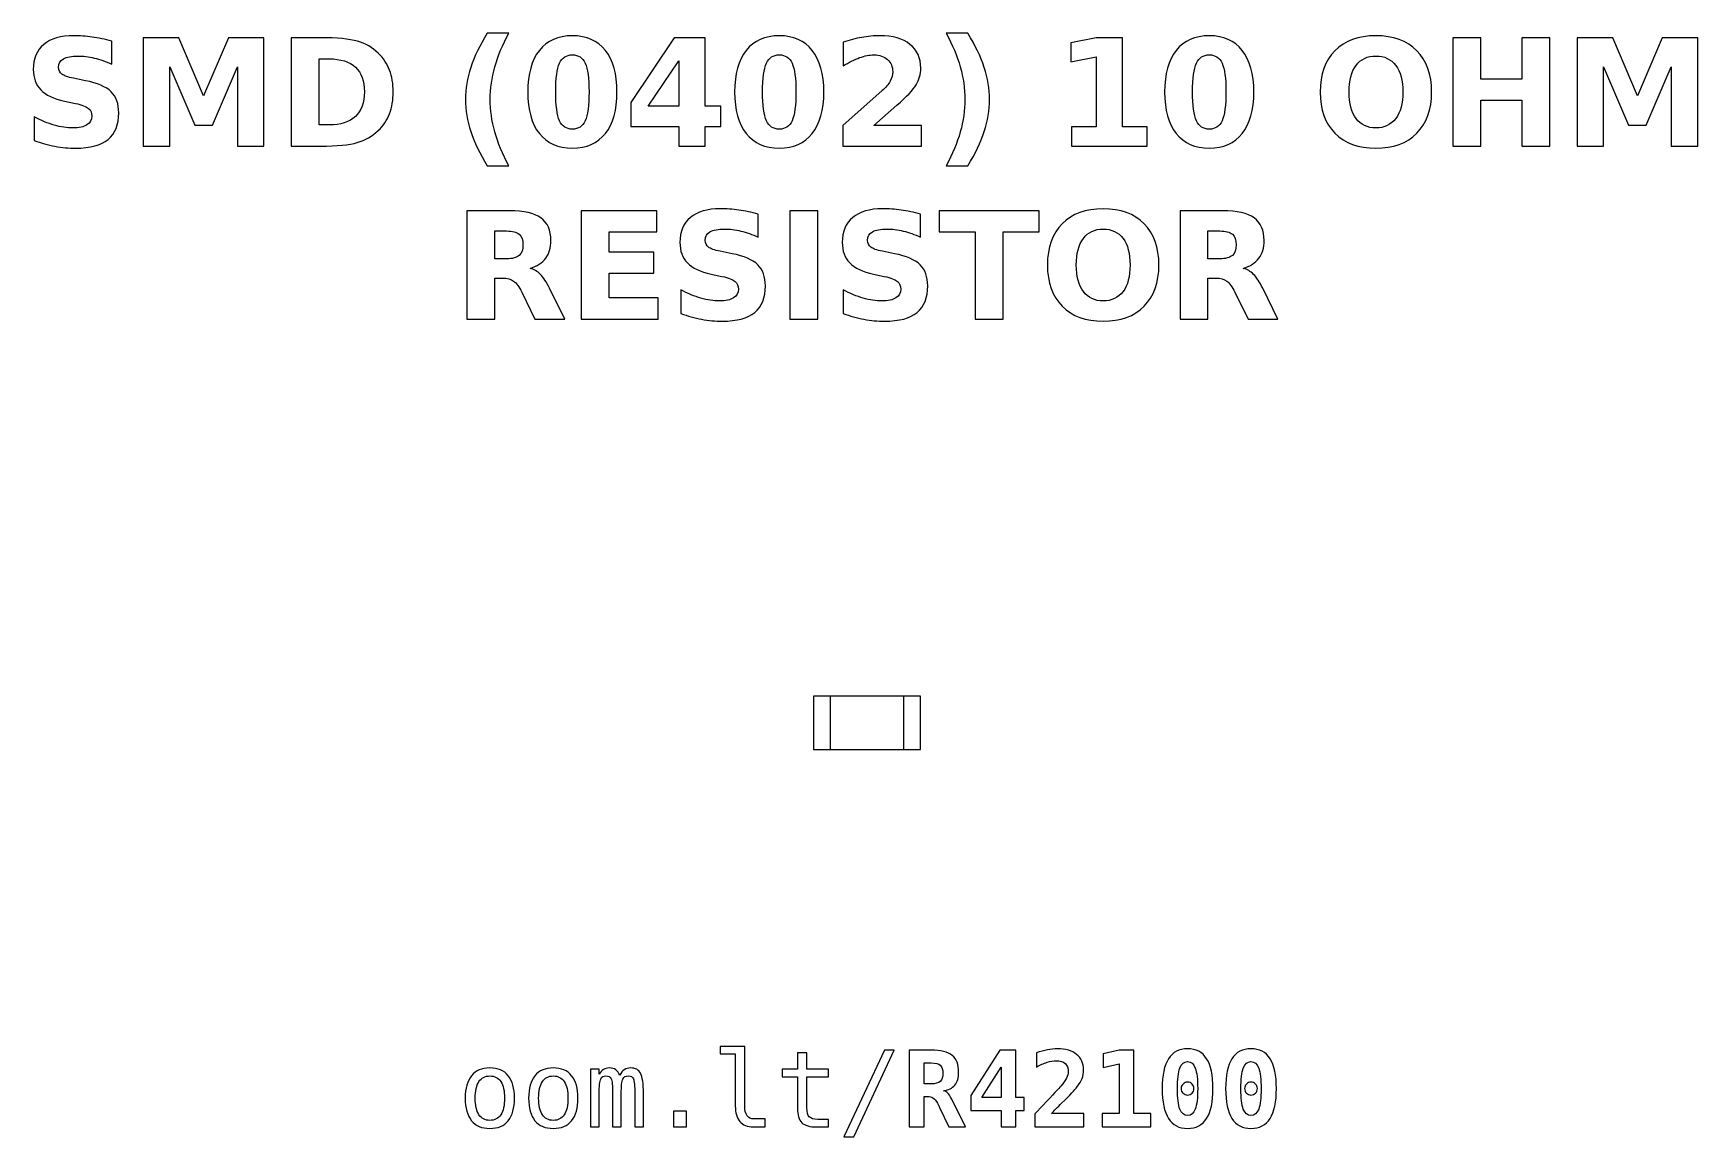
# Model space of a CAD drawing. Extents: x -112.9 to -97.1, y -152.4 to -142.
import ezdxf

# ---------------------------------------------------------------- set-up
doc = ezdxf.new("R2010")
doc.units = 0
doc.header["$MEASUREMENT"] = 0
doc.layers.add('LAYER_1', color=7, linetype='CONTINUOUS')

msp = doc.modelspace()

# ---------------------------------------------------------------- linework, layer by layer
at = {"layer": 'LAYER_1', "color": 7}
for points in [[(-105.508, -148.754), (-104.492, -148.754), (-104.492, -148.246), (-105.508, -148.246), (-105.508, -148.754)], [(-105.35, -148.754), (-104.65, -148.754), (-104.65, -148.246), (-105.35, -148.246), (-105.35, -148.754)]]:
    msp.add_lwpolyline(points, close=True, dxfattribs=at)
at = {"layer": 'LAYER_1'}
for points, knots in [([(-112.1704, -142.0284), (-112.1704, -142.0284), (-112.1704, -142.2459), (-112.1704, -142.2459), (-112.1704, -142.2459), (-112.2269, -142.2207), (-112.2821, -142.2017), (-112.3357, -142.1888), (-112.3357, -142.1888), (-112.3896, -142.1758), (-112.4404, -142.1695), (-112.4881, -142.1695), (-112.4881, -142.1695), (-112.5514, -142.1695), (-112.5984, -142.1782), (-112.6288, -142.1956), (-112.6288, -142.1956), (-112.6591, -142.2132), (-112.6742, -142.2403), (-112.6742, -142.277), (-112.6742, -142.277), (-112.6742, -142.3045), (-112.6641, -142.3261), (-112.6436, -142.3414), (-112.6436, -142.3414), (-112.6231, -142.3567), (-112.586, -142.3701), (-112.5321, -142.3811), (-112.5321, -142.3811), (-112.5321, -142.3811), (-112.4192, -142.4037), (-112.4192, -142.4037), (-112.4192, -142.4037), (-112.3047, -142.4268), (-112.2236, -142.4616), (-112.1754, -142.5086), (-112.1754, -142.5086), (-112.1271, -142.5554), (-112.1029, -142.622), (-112.1029, -142.7083), (-112.1029, -142.7083), (-112.1029, -142.8219), (-112.1365, -142.9063), (-112.2038, -142.9616), (-112.2038, -142.9616), (-112.2711, -143.0168), (-112.3738, -143.0446), (-112.5121, -143.0446), (-112.5121, -143.0446), (-112.5775, -143.0446), (-112.6429, -143.0385), (-112.7085, -143.026), (-112.7085, -143.026), (-112.7741, -143.0135), (-112.84, -142.9952), (-112.9056, -142.971), (-112.9056, -142.971), (-112.9056, -142.971), (-112.9056, -142.7471), (-112.9056, -142.7471), (-112.9056, -142.7471), (-112.84, -142.7819), (-112.7765, -142.8082), (-112.7151, -142.8259), (-112.7151, -142.8259), (-112.6537, -142.8435), (-112.5947, -142.8524), (-112.5378, -142.8524), (-112.5378, -142.8524), (-112.4799, -142.8524), (-112.4355, -142.8428), (-112.4047, -142.8235), (-112.4047, -142.8235), (-112.3738, -142.8042), (-112.3586, -142.7767), (-112.3586, -142.7407), (-112.3586, -142.7407), (-112.3586, -142.7087), (-112.3689, -142.6838), (-112.3898, -142.6664), (-112.3898, -142.6664), (-112.4108, -142.649), (-112.4524, -142.6333), (-112.515, -142.6196), (-112.515, -142.6196), (-112.515, -142.6196), (-112.6177, -142.5968), (-112.6177, -142.5968), (-112.6177, -142.5968), (-112.7205, -142.5747), (-112.7958, -142.5397), (-112.8433, -142.4914), (-112.8433, -142.4914), (-112.8908, -142.4432), (-112.9145, -142.3781), (-112.9145, -142.2965), (-112.9145, -142.2965), (-112.9145, -142.1939), (-112.8814, -142.1151), (-112.8153, -142.0601), (-112.8153, -142.0601), (-112.7492, -142.0048), (-112.6542, -141.9773), (-112.53, -141.9773), (-112.53, -141.9773), (-112.4736, -141.9773), (-112.4155, -141.9816), (-112.3557, -141.99), (-112.3557, -141.99), (-112.296, -141.9985), (-112.2342, -142.0112), (-112.1704, -142.0284)], [0, 0, 0, 0, 0.0357143, 0.0357143, 0.0357143, 0.0357143, 0.0714286, 0.0714286, 0.0714286, 0.0714286, 0.1071429, 0.1071429, 0.1071429, 0.1071429, 0.1428571, 0.1428571, 0.1428571, 0.1428571, 0.1785714, 0.1785714, 0.1785714, 0.1785714, 0.2142857, 0.2142857, 0.2142857, 0.2142857, 0.25, 0.25, 0.25, 0.25, 0.2857143, 0.2857143, 0.2857143, 0.2857143, 0.3214286, 0.3214286, 0.3214286, 0.3214286, 0.3571429, 0.3571429, 0.3571429, 0.3571429, 0.3928571, 0.3928571, 0.3928571, 0.3928571, 0.4285714, 0.4285714, 0.4285714, 0.4285714, 0.4642857, 0.4642857, 0.4642857, 0.4642857, 0.5, 0.5, 0.5, 0.5, 0.5357143, 0.5357143, 0.5357143, 0.5357143, 0.5714286, 0.5714286, 0.5714286, 0.5714286, 0.6071429, 0.6071429, 0.6071429, 0.6071429, 0.6428571, 0.6428571, 0.6428571, 0.6428571, 0.6785714, 0.6785714, 0.6785714, 0.6785714, 0.7142857, 0.7142857, 0.7142857, 0.7142857, 0.75, 0.75, 0.75, 0.75, 0.7857143, 0.7857143, 0.7857143, 0.7857143, 0.8214286, 0.8214286, 0.8214286, 0.8214286, 0.8571429, 0.8571429, 0.8571429, 0.8571429, 0.8928571, 0.8928571, 0.8928571, 0.8928571, 0.9285714, 0.9285714, 0.9285714, 0.9285714, 0.9642857, 0.9642857, 0.9642857, 0.9642857, 1, 1, 1, 1]), ([(-111.8701, -141.9959), (-111.8701, -141.9959), (-111.5326, -141.9959), (-111.5326, -141.9959), (-111.5326, -141.9959), (-111.5326, -141.9959), (-111.2981, -142.5465), (-111.2981, -142.5465), (-111.2981, -142.5465), (-111.2981, -142.5465), (-111.0625, -141.9959), (-111.0625, -141.9959), (-111.0625, -141.9959), (-111.0625, -141.9959), (-110.7257, -141.9959), (-110.7257, -141.9959), (-110.7257, -141.9959), (-110.7257, -141.9959), (-110.7257, -143.0246), (-110.7257, -143.0246), (-110.7257, -143.0246), (-110.7257, -143.0246), (-110.9764, -143.0246), (-110.9764, -143.0246), (-110.9764, -143.0246), (-110.9764, -143.0246), (-110.9764, -142.2722), (-110.9764, -142.2722), (-110.9764, -142.2722), (-110.9764, -142.2722), (-111.2135, -142.8268), (-111.2135, -142.8268), (-111.2135, -142.8268), (-111.2135, -142.8268), (-111.3816, -142.8268), (-111.3816, -142.8268), (-111.3816, -142.8268), (-111.3816, -142.8268), (-111.6187, -142.2722), (-111.6187, -142.2722), (-111.6187, -142.2722), (-111.6187, -142.2722), (-111.6187, -143.0246), (-111.6187, -143.0246), (-111.6187, -143.0246), (-111.6187, -143.0246), (-111.8701, -143.0246), (-111.8701, -143.0246), (-111.8701, -143.0246), (-111.8701, -143.0246), (-111.8701, -141.9959), (-111.8701, -141.9959)], [0, 0, 0, 0, 0.0769231, 0.0769231, 0.0769231, 0.0769231, 0.1538462, 0.1538462, 0.1538462, 0.1538462, 0.2307692, 0.2307692, 0.2307692, 0.2307692, 0.3076923, 0.3076923, 0.3076923, 0.3076923, 0.3846154, 0.3846154, 0.3846154, 0.3846154, 0.4615385, 0.4615385, 0.4615385, 0.4615385, 0.5384615, 0.5384615, 0.5384615, 0.5384615, 0.6153846, 0.6153846, 0.6153846, 0.6153846, 0.6923077, 0.6923077, 0.6923077, 0.6923077, 0.7692308, 0.7692308, 0.7692308, 0.7692308, 0.8461538, 0.8461538, 0.8461538, 0.8461538, 0.9230769, 0.9230769, 0.9230769, 0.9230769, 1, 1, 1, 1]), ([(-110.4658, -141.9959), (-110.4658, -141.9959), (-110.1859, -141.9959), (-110.1859, -141.9959), (-110.1859, -141.9959), (-110.0298, -141.9959), (-109.9136, -142.007), (-109.8372, -142.0293), (-109.8372, -142.0293), (-109.7607, -142.0516), (-109.6951, -142.0893), (-109.6403, -142.1427), (-109.6403, -142.1427), (-109.5921, -142.189), (-109.5564, -142.2426), (-109.5328, -142.3033), (-109.5328, -142.3033), (-109.5096, -142.3637), (-109.4978, -142.4324), (-109.4978, -142.5093), (-109.4978, -142.5093), (-109.4978, -142.5869), (-109.5096, -142.6561), (-109.5328, -142.717), (-109.5328, -142.717), (-109.5564, -142.7779), (-109.5921, -142.8315), (-109.6403, -142.8778), (-109.6403, -142.8778), (-109.6956, -142.9312), (-109.7617, -142.9689), (-109.8388, -142.9912), (-109.8388, -142.9912), (-109.916, -143.0135), (-110.0317, -143.0246), (-110.1859, -143.0246), (-110.1859, -143.0246), (-110.1859, -143.0246), (-110.4658, -143.0246), (-110.4658, -143.0246), (-110.4658, -143.0246), (-110.4658, -143.0246), (-110.4658, -141.9959), (-110.4658, -141.9959)], [0, 0, 0, 0, 0.0909091, 0.0909091, 0.0909091, 0.0909091, 0.1818182, 0.1818182, 0.1818182, 0.1818182, 0.2727273, 0.2727273, 0.2727273, 0.2727273, 0.3636364, 0.3636364, 0.3636364, 0.3636364, 0.4545455, 0.4545455, 0.4545455, 0.4545455, 0.5454545, 0.5454545, 0.5454545, 0.5454545, 0.6363636, 0.6363636, 0.6363636, 0.6363636, 0.7272727, 0.7272727, 0.7272727, 0.7272727, 0.8181818, 0.8181818, 0.8181818, 0.8181818, 0.9090909, 0.9090909, 0.9090909, 0.9090909, 1, 1, 1, 1]), ([(-108.4009, -143.2106), (-108.4009, -143.2106), (-108.6055, -143.2106), (-108.6055, -143.2106), (-108.6055, -143.2106), (-108.6758, -143.0973), (-108.7278, -142.9893), (-108.7612, -142.887), (-108.7612, -142.887), (-108.7948, -142.7849), (-108.8115, -142.6836), (-108.8115, -142.5829), (-108.8115, -142.5829), (-108.8115, -142.4823), (-108.7946, -142.3804), (-108.761, -142.2774), (-108.761, -142.2774), (-108.7271, -142.1742), (-108.6754, -142.0665), (-108.6055, -141.9538), (-108.6055, -141.9538), (-108.6055, -141.9538), (-108.4009, -141.9538), (-108.4009, -141.9538), (-108.4009, -141.9538), (-108.4597, -142.0627), (-108.5037, -142.1692), (-108.5331, -142.2732), (-108.5331, -142.2732), (-108.5625, -142.3771), (-108.5773, -142.4799), (-108.5773, -142.5815), (-108.5773, -142.5815), (-108.5773, -142.6831), (-108.5627, -142.7859), (-108.5336, -142.8903), (-108.5336, -142.8903), (-108.5044, -142.9945), (-108.4602, -143.1013), (-108.4009, -143.2106)], [0, 0, 0, 0, 0.1, 0.1, 0.1, 0.1, 0.2, 0.2, 0.2, 0.2, 0.3, 0.3, 0.3, 0.3, 0.4, 0.4, 0.4, 0.4, 0.5, 0.5, 0.5, 0.5, 0.6, 0.6, 0.6, 0.6, 0.7, 0.7, 0.7, 0.7, 0.8, 0.8, 0.8, 0.8, 0.9, 0.9, 0.9, 0.9, 1, 1, 1, 1]), ([(-107.3736, -142.5112), (-107.3736, -142.6817), (-107.4103, -142.8132), (-107.4839, -142.9058), (-107.4839, -142.9058), (-107.5573, -142.9983), (-107.6617, -143.0446), (-107.7967, -143.0446), (-107.7967, -143.0446), (-107.9322, -143.0446), (-108.0368, -142.9983), (-108.1102, -142.9058), (-108.1102, -142.9058), (-108.1838, -142.8132), (-108.2205, -142.6817), (-108.2205, -142.5112), (-108.2205, -142.5112), (-108.2205, -142.3405), (-108.1838, -142.2087), (-108.1102, -142.1161), (-108.1102, -142.1161), (-108.0368, -142.0237), (-107.9322, -141.9773), (-107.7967, -141.9773), (-107.7967, -141.9773), (-107.6617, -141.9773), (-107.5573, -142.0237), (-107.4839, -142.1161), (-107.4839, -142.1161), (-107.4103, -142.2087), (-107.3736, -142.3405), (-107.3736, -142.5112)], [0, 0, 0, 0, 0.125, 0.125, 0.125, 0.125, 0.25, 0.25, 0.25, 0.25, 0.375, 0.375, 0.375, 0.375, 0.5, 0.5, 0.5, 0.5, 0.625, 0.625, 0.625, 0.625, 0.75, 0.75, 0.75, 0.75, 0.875, 0.875, 0.875, 0.875, 1, 1, 1, 1]), ([(-106.8306, -141.9959), (-106.8306, -141.9959), (-106.5356, -141.9959), (-106.5356, -141.9959), (-106.5356, -141.9959), (-106.5356, -141.9959), (-106.5356, -142.645), (-106.5356, -142.645), (-106.5356, -142.645), (-106.5356, -142.645), (-106.3889, -142.645), (-106.3889, -142.645), (-106.3889, -142.645), (-106.3889, -142.645), (-106.3889, -142.8372), (-106.3889, -142.8372), (-106.3889, -142.8372), (-106.3889, -142.8372), (-106.5356, -142.8372), (-106.5356, -142.8372), (-106.5356, -142.8372), (-106.5356, -142.8372), (-106.5356, -143.0246), (-106.5356, -143.0246), (-106.5356, -143.0246), (-106.5356, -143.0246), (-106.7863, -143.0246), (-106.7863, -143.0246), (-106.7863, -143.0246), (-106.7863, -143.0246), (-106.7863, -142.8372), (-106.7863, -142.8372), (-106.7863, -142.8372), (-106.7863, -142.8372), (-107.2426, -142.8372), (-107.2426, -142.8372), (-107.2426, -142.8372), (-107.2426, -142.8372), (-107.2426, -142.6097), (-107.2426, -142.6097), (-107.2426, -142.6097), (-107.2426, -142.6097), (-106.8306, -141.9959), (-106.8306, -141.9959)], [0, 0, 0, 0, 0.0909091, 0.0909091, 0.0909091, 0.0909091, 0.1818182, 0.1818182, 0.1818182, 0.1818182, 0.2727273, 0.2727273, 0.2727273, 0.2727273, 0.3636364, 0.3636364, 0.3636364, 0.3636364, 0.4545455, 0.4545455, 0.4545455, 0.4545455, 0.5454545, 0.5454545, 0.5454545, 0.5454545, 0.6363636, 0.6363636, 0.6363636, 0.6363636, 0.7272727, 0.7272727, 0.7272727, 0.7272727, 0.8181818, 0.8181818, 0.8181818, 0.8181818, 0.9090909, 0.9090909, 0.9090909, 0.9090909, 1, 1, 1, 1]), ([(-105.4098, -142.5112), (-105.4098, -142.6817), (-105.4465, -142.8132), (-105.5201, -142.9058), (-105.5201, -142.9058), (-105.5935, -142.9983), (-105.6979, -143.0446), (-105.8329, -143.0446), (-105.8329, -143.0446), (-105.9684, -143.0446), (-106.073, -142.9983), (-106.1464, -142.9058), (-106.1464, -142.9058), (-106.22, -142.8132), (-106.2567, -142.6817), (-106.2567, -142.5112), (-106.2567, -142.5112), (-106.2567, -142.3405), (-106.22, -142.2087), (-106.1464, -142.1161), (-106.1464, -142.1161), (-106.073, -142.0237), (-105.9684, -141.9773), (-105.8329, -141.9773), (-105.8329, -141.9773), (-105.6979, -141.9773), (-105.5935, -142.0237), (-105.5201, -142.1161), (-105.5201, -142.1161), (-105.4465, -142.2087), (-105.4098, -142.3405), (-105.4098, -142.5112)], [0, 0, 0, 0, 0.125, 0.125, 0.125, 0.125, 0.25, 0.25, 0.25, 0.25, 0.375, 0.375, 0.375, 0.375, 0.5, 0.5, 0.5, 0.5, 0.625, 0.625, 0.625, 0.625, 0.75, 0.75, 0.75, 0.75, 0.875, 0.875, 0.875, 0.875, 1, 1, 1, 1]), ([(-104.9357, -142.8296), (-104.9357, -142.8296), (-104.4829, -142.8296), (-104.4829, -142.8296), (-104.4829, -142.8296), (-104.4829, -142.8296), (-104.4829, -143.0246), (-104.4829, -143.0246), (-104.4829, -143.0246), (-104.4829, -143.0246), (-105.2306, -143.0246), (-105.2306, -143.0246), (-105.2306, -143.0246), (-105.2306, -143.0246), (-105.2306, -142.8296), (-105.2306, -142.8296), (-105.2306, -142.8296), (-105.2306, -142.8296), (-104.855, -142.4983), (-104.855, -142.4983), (-104.855, -142.4983), (-104.8214, -142.4679), (-104.7967, -142.4383), (-104.7807, -142.4094), (-104.7807, -142.4094), (-104.7645, -142.3804), (-104.7565, -142.3503), (-104.7565, -142.319), (-104.7565, -142.319), (-104.7565, -142.2708), (-104.7727, -142.232), (-104.8051, -142.2026), (-104.8051, -142.2026), (-104.8374, -142.1732), (-104.8804, -142.1587), (-104.9343, -142.1587), (-104.9343, -142.1587), (-104.9756, -142.1587), (-105.0208, -142.1676), (-105.07, -142.1852), (-105.07, -142.1852), (-105.1191, -142.2029), (-105.1718, -142.2292), (-105.2278, -142.264), (-105.2278, -142.264), (-105.2278, -142.264), (-105.2278, -142.038), (-105.2278, -142.038), (-105.2278, -142.038), (-105.168, -142.0183), (-105.109, -142.0032), (-105.0507, -141.9929), (-105.0507, -141.9929), (-104.9923, -141.9825), (-104.9352, -141.9773), (-104.879, -141.9773), (-104.879, -141.9773), (-104.756, -141.9773), (-104.6603, -142.0044), (-104.5921, -142.0587), (-104.5921, -142.0587), (-104.5239, -142.1128), (-104.4898, -142.1883), (-104.4898, -142.2854), (-104.4898, -142.2854), (-104.4898, -142.3414), (-104.5043, -142.3936), (-104.5333, -142.4421), (-104.5333, -142.4421), (-104.5622, -142.4905), (-104.6231, -142.5554), (-104.7158, -142.6368), (-104.7158, -142.6368), (-104.7158, -142.6368), (-104.9357, -142.8296), (-104.9357, -142.8296)], [0, 0, 0, 0, 0.0526316, 0.0526316, 0.0526316, 0.0526316, 0.1052632, 0.1052632, 0.1052632, 0.1052632, 0.1578947, 0.1578947, 0.1578947, 0.1578947, 0.2105263, 0.2105263, 0.2105263, 0.2105263, 0.2631579, 0.2631579, 0.2631579, 0.2631579, 0.3157895, 0.3157895, 0.3157895, 0.3157895, 0.3684211, 0.3684211, 0.3684211, 0.3684211, 0.4210526, 0.4210526, 0.4210526, 0.4210526, 0.4736842, 0.4736842, 0.4736842, 0.4736842, 0.5263158, 0.5263158, 0.5263158, 0.5263158, 0.5789474, 0.5789474, 0.5789474, 0.5789474, 0.6315789, 0.6315789, 0.6315789, 0.6315789, 0.6842105, 0.6842105, 0.6842105, 0.6842105, 0.7368421, 0.7368421, 0.7368421, 0.7368421, 0.7894737, 0.7894737, 0.7894737, 0.7894737, 0.8421053, 0.8421053, 0.8421053, 0.8421053, 0.8947368, 0.8947368, 0.8947368, 0.8947368, 0.9473684, 0.9473684, 0.9473684, 0.9473684, 1, 1, 1, 1]), ([(-104.2475, -143.2106), (-104.1887, -143.1013), (-104.1445, -142.9945), (-104.1151, -142.8903), (-104.1151, -142.8903), (-104.0857, -142.7859), (-104.0711, -142.6831), (-104.0711, -142.5815), (-104.0711, -142.5815), (-104.0711, -142.4799), (-104.0857, -142.3771), (-104.1151, -142.2732), (-104.1151, -142.2732), (-104.1445, -142.1692), (-104.1887, -142.0627), (-104.2475, -141.9538), (-104.2475, -141.9538), (-104.2475, -141.9538), (-104.0429, -141.9538), (-104.0429, -141.9538), (-104.0429, -141.9538), (-103.9731, -142.0665), (-103.9213, -142.1742), (-103.8874, -142.2774), (-103.8874, -142.2774), (-103.8538, -142.3804), (-103.8369, -142.4823), (-103.8369, -142.5829), (-103.8369, -142.5829), (-103.8369, -142.6836), (-103.8536, -142.7849), (-103.8872, -142.887), (-103.8872, -142.887), (-103.9206, -142.9893), (-103.9726, -143.0973), (-104.0429, -143.2106), (-104.0429, -143.2106), (-104.0429, -143.2106), (-104.2475, -143.2106), (-104.2475, -143.2106)], [0, 0, 0, 0, 0.1, 0.1, 0.1, 0.1, 0.2, 0.2, 0.2, 0.2, 0.3, 0.3, 0.3, 0.3, 0.4, 0.4, 0.4, 0.4, 0.5, 0.5, 0.5, 0.5, 0.6, 0.6, 0.6, 0.6, 0.7, 0.7, 0.7, 0.7, 0.8, 0.8, 0.8, 0.8, 0.9, 0.9, 0.9, 0.9, 1, 1, 1, 1]), ([(-103.0589, -142.8414), (-103.0589, -142.8414), (-102.8246, -142.8414), (-102.8246, -142.8414), (-102.8246, -142.8414), (-102.8246, -142.8414), (-102.8246, -142.1765), (-102.8246, -142.1765), (-102.8246, -142.1765), (-102.8246, -142.1765), (-103.065, -142.2262), (-103.065, -142.2262), (-103.065, -142.2262), (-103.065, -142.2262), (-103.065, -142.0455), (-103.065, -142.0455), (-103.065, -142.0455), (-103.065, -142.0455), (-102.826, -141.9959), (-102.826, -141.9959), (-102.826, -141.9959), (-102.826, -141.9959), (-102.5739, -141.9959), (-102.5739, -141.9959), (-102.5739, -141.9959), (-102.5739, -141.9959), (-102.5739, -142.8414), (-102.5739, -142.8414), (-102.5739, -142.8414), (-102.5739, -142.8414), (-102.3397, -142.8414), (-102.3397, -142.8414), (-102.3397, -142.8414), (-102.3397, -142.8414), (-102.3397, -143.0246), (-102.3397, -143.0246), (-102.3397, -143.0246), (-102.3397, -143.0246), (-103.0589, -143.0246), (-103.0589, -143.0246), (-103.0589, -143.0246), (-103.0589, -143.0246), (-103.0589, -142.8414), (-103.0589, -142.8414)], [0, 0, 0, 0, 0.0909091, 0.0909091, 0.0909091, 0.0909091, 0.1818182, 0.1818182, 0.1818182, 0.1818182, 0.2727273, 0.2727273, 0.2727273, 0.2727273, 0.3636364, 0.3636364, 0.3636364, 0.3636364, 0.4545455, 0.4545455, 0.4545455, 0.4545455, 0.5454545, 0.5454545, 0.5454545, 0.5454545, 0.6363636, 0.6363636, 0.6363636, 0.6363636, 0.7272727, 0.7272727, 0.7272727, 0.7272727, 0.8181818, 0.8181818, 0.8181818, 0.8181818, 0.9090909, 0.9090909, 0.9090909, 0.9090909, 1, 1, 1, 1]), ([(-101.3279, -142.5112), (-101.3279, -142.6817), (-101.3646, -142.8132), (-101.4382, -142.9058), (-101.4382, -142.9058), (-101.5116, -142.9983), (-101.616, -143.0446), (-101.751, -143.0446), (-101.751, -143.0446), (-101.8865, -143.0446), (-101.9911, -142.9983), (-102.0645, -142.9058), (-102.0645, -142.9058), (-102.1381, -142.8132), (-102.1748, -142.6817), (-102.1748, -142.5112), (-102.1748, -142.5112), (-102.1748, -142.3405), (-102.1381, -142.2087), (-102.0645, -142.1161), (-102.0645, -142.1161), (-101.9911, -142.0237), (-101.8865, -141.9773), (-101.751, -141.9773), (-101.751, -141.9773), (-101.616, -141.9773), (-101.5116, -142.0237), (-101.4382, -142.1161), (-101.4382, -142.1161), (-101.3646, -142.2087), (-101.3279, -142.3405), (-101.3279, -142.5112)], [0, 0, 0, 0, 0.125, 0.125, 0.125, 0.125, 0.25, 0.25, 0.25, 0.25, 0.375, 0.375, 0.375, 0.375, 0.5, 0.5, 0.5, 0.5, 0.625, 0.625, 0.625, 0.625, 0.75, 0.75, 0.75, 0.75, 0.875, 0.875, 0.875, 0.875, 1, 1, 1, 1]), ([(-100.1696, -141.9773), (-100.0043, -141.9773), (-99.8747, -142.0246), (-99.7811, -142.1194), (-99.7811, -142.1194), (-99.6873, -142.2139), (-99.6405, -142.3444), (-99.6405, -142.5112), (-99.6405, -142.5112), (-99.6405, -142.6775), (-99.6873, -142.808), (-99.7811, -142.9025), (-99.7811, -142.9025), (-99.8747, -142.9973), (-100.0043, -143.0446), (-100.1696, -143.0446), (-100.1696, -143.0446), (-100.3345, -143.0446), (-100.4638, -142.9973), (-100.5579, -142.9025), (-100.5579, -142.9025), (-100.6517, -142.808), (-100.6988, -142.6775), (-100.6988, -142.5112), (-100.6988, -142.5112), (-100.6988, -142.3444), (-100.6517, -142.2139), (-100.5579, -142.1194), (-100.5579, -142.1194), (-100.4638, -142.0246), (-100.3345, -141.9773), (-100.1696, -141.9773)], [0, 0, 0, 0, 0.125, 0.125, 0.125, 0.125, 0.25, 0.25, 0.25, 0.25, 0.375, 0.375, 0.375, 0.375, 0.5, 0.5, 0.5, 0.5, 0.625, 0.625, 0.625, 0.625, 0.75, 0.75, 0.75, 0.75, 0.875, 0.875, 0.875, 0.875, 1, 1, 1, 1]), ([(-99.4398, -141.9959), (-99.4398, -141.9959), (-99.1745, -141.9959), (-99.1745, -141.9959), (-99.1745, -141.9959), (-99.1745, -141.9959), (-99.1745, -142.388), (-99.1745, -142.388), (-99.1745, -142.388), (-99.1745, -142.388), (-98.7832, -142.388), (-98.7832, -142.388), (-98.7832, -142.388), (-98.7832, -142.388), (-98.7832, -141.9959), (-98.7832, -141.9959), (-98.7832, -141.9959), (-98.7832, -141.9959), (-98.5179, -141.9959), (-98.5179, -141.9959), (-98.5179, -141.9959), (-98.5179, -141.9959), (-98.5179, -143.0246), (-98.5179, -143.0246), (-98.5179, -143.0246), (-98.5179, -143.0246), (-98.7832, -143.0246), (-98.7832, -143.0246), (-98.7832, -143.0246), (-98.7832, -143.0246), (-98.7832, -142.5886), (-98.7832, -142.5886), (-98.7832, -142.5886), (-98.7832, -142.5886), (-99.1745, -142.5886), (-99.1745, -142.5886), (-99.1745, -142.5886), (-99.1745, -142.5886), (-99.1745, -143.0246), (-99.1745, -143.0246), (-99.1745, -143.0246), (-99.1745, -143.0246), (-99.4398, -143.0246), (-99.4398, -143.0246), (-99.4398, -143.0246), (-99.4398, -143.0246), (-99.4398, -141.9959), (-99.4398, -141.9959)], [0, 0, 0, 0, 0.0833333, 0.0833333, 0.0833333, 0.0833333, 0.1666667, 0.1666667, 0.1666667, 0.1666667, 0.25, 0.25, 0.25, 0.25, 0.3333333, 0.3333333, 0.3333333, 0.3333333, 0.4166667, 0.4166667, 0.4166667, 0.4166667, 0.5, 0.5, 0.5, 0.5, 0.5833333, 0.5833333, 0.5833333, 0.5833333, 0.6666667, 0.6666667, 0.6666667, 0.6666667, 0.75, 0.75, 0.75, 0.75, 0.8333333, 0.8333333, 0.8333333, 0.8333333, 0.9166667, 0.9166667, 0.9166667, 0.9166667, 1, 1, 1, 1]), ([(-98.2589, -141.9959), (-98.2589, -141.9959), (-97.9214, -141.9959), (-97.9214, -141.9959), (-97.9214, -141.9959), (-97.9214, -141.9959), (-97.6869, -142.5465), (-97.6869, -142.5465), (-97.6869, -142.5465), (-97.6869, -142.5465), (-97.4513, -141.9959), (-97.4513, -141.9959), (-97.4513, -141.9959), (-97.4513, -141.9959), (-97.1145, -141.9959), (-97.1145, -141.9959), (-97.1145, -141.9959), (-97.1145, -141.9959), (-97.1145, -143.0246), (-97.1145, -143.0246), (-97.1145, -143.0246), (-97.1145, -143.0246), (-97.3652, -143.0246), (-97.3652, -143.0246), (-97.3652, -143.0246), (-97.3652, -143.0246), (-97.3652, -142.2722), (-97.3652, -142.2722), (-97.3652, -142.2722), (-97.3652, -142.2722), (-97.6023, -142.8268), (-97.6023, -142.8268), (-97.6023, -142.8268), (-97.6023, -142.8268), (-97.7704, -142.8268), (-97.7704, -142.8268), (-97.7704, -142.8268), (-97.7704, -142.8268), (-98.0075, -142.2722), (-98.0075, -142.2722), (-98.0075, -142.2722), (-98.0075, -142.2722), (-98.0075, -143.0246), (-98.0075, -143.0246), (-98.0075, -143.0246), (-98.0075, -143.0246), (-98.2589, -143.0246), (-98.2589, -143.0246), (-98.2589, -143.0246), (-98.2589, -143.0246), (-98.2589, -141.9959), (-98.2589, -141.9959)], [0, 0, 0, 0, 0.0769231, 0.0769231, 0.0769231, 0.0769231, 0.1538462, 0.1538462, 0.1538462, 0.1538462, 0.2307692, 0.2307692, 0.2307692, 0.2307692, 0.3076923, 0.3076923, 0.3076923, 0.3076923, 0.3846154, 0.3846154, 0.3846154, 0.3846154, 0.4615385, 0.4615385, 0.4615385, 0.4615385, 0.5384615, 0.5384615, 0.5384615, 0.5384615, 0.6153846, 0.6153846, 0.6153846, 0.6153846, 0.6923077, 0.6923077, 0.6923077, 0.6923077, 0.7692308, 0.7692308, 0.7692308, 0.7692308, 0.8461538, 0.8461538, 0.8461538, 0.8461538, 0.9230769, 0.9230769, 0.9230769, 0.9230769, 1, 1, 1, 1]), ([(-110.2005, -142.1965), (-110.2005, -142.1965), (-110.2005, -142.824), (-110.2005, -142.824), (-110.2005, -142.824), (-110.2005, -142.824), (-110.1055, -142.824), (-110.1055, -142.824), (-110.1055, -142.824), (-109.9971, -142.824), (-109.9143, -142.7972), (-109.8572, -142.7433), (-109.8572, -142.7433), (-109.8, -142.6897), (-109.7713, -142.6116), (-109.7713, -142.5093), (-109.7713, -142.5093), (-109.7713, -142.4072), (-109.7998, -142.3296), (-109.8567, -142.2765), (-109.8567, -142.2765), (-109.9136, -142.2231), (-109.9966, -142.1965), (-110.1055, -142.1965), (-110.1055, -142.1965), (-110.1055, -142.1965), (-110.2005, -142.1965), (-110.2005, -142.1965)], [0, 0, 0, 0, 0.1428571, 0.1428571, 0.1428571, 0.1428571, 0.2857143, 0.2857143, 0.2857143, 0.2857143, 0.4285714, 0.4285714, 0.4285714, 0.4285714, 0.5714286, 0.5714286, 0.5714286, 0.5714286, 0.7142857, 0.7142857, 0.7142857, 0.7142857, 0.8571429, 0.8571429, 0.8571429, 0.8571429, 1, 1, 1, 1]), ([(-107.6389, -142.5093), (-107.6389, -142.3807), (-107.6509, -142.2901), (-107.6751, -142.2374), (-107.6751, -142.2374), (-107.6991, -142.185), (-107.7398, -142.1587), (-107.7967, -142.1587), (-107.7967, -142.1587), (-107.8536, -142.1587), (-107.8943, -142.185), (-107.9188, -142.2374), (-107.9188, -142.2374), (-107.943, -142.2901), (-107.9552, -142.3807), (-107.9552, -142.5093), (-107.9552, -142.5093), (-107.9552, -142.6391), (-107.943, -142.7309), (-107.9188, -142.784), (-107.9188, -142.784), (-107.8943, -142.8374), (-107.8536, -142.864), (-107.7967, -142.864), (-107.7967, -142.864), (-107.7403, -142.864), (-107.6998, -142.8374), (-107.6753, -142.784), (-107.6753, -142.784), (-107.6511, -142.7309), (-107.6389, -142.6391), (-107.6389, -142.5093)], [0, 0, 0, 0, 0.125, 0.125, 0.125, 0.125, 0.25, 0.25, 0.25, 0.25, 0.375, 0.375, 0.375, 0.375, 0.5, 0.5, 0.5, 0.5, 0.625, 0.625, 0.625, 0.625, 0.75, 0.75, 0.75, 0.75, 0.875, 0.875, 0.875, 0.875, 1, 1, 1, 1]), ([(-105.6751, -142.5093), (-105.6751, -142.3807), (-105.6871, -142.2901), (-105.7113, -142.2374), (-105.7113, -142.2374), (-105.7353, -142.185), (-105.776, -142.1587), (-105.8329, -142.1587), (-105.8329, -142.1587), (-105.8898, -142.1587), (-105.9305, -142.185), (-105.955, -142.2374), (-105.955, -142.2374), (-105.9792, -142.2901), (-105.9914, -142.3807), (-105.9914, -142.5093), (-105.9914, -142.5093), (-105.9914, -142.6391), (-105.9792, -142.7309), (-105.955, -142.784), (-105.955, -142.784), (-105.9305, -142.8374), (-105.8898, -142.864), (-105.8329, -142.864), (-105.8329, -142.864), (-105.7765, -142.864), (-105.736, -142.8374), (-105.7115, -142.784), (-105.7115, -142.784), (-105.6873, -142.7309), (-105.6751, -142.6391), (-105.6751, -142.5093)], [0, 0, 0, 0, 0.125, 0.125, 0.125, 0.125, 0.25, 0.25, 0.25, 0.25, 0.375, 0.375, 0.375, 0.375, 0.5, 0.5, 0.5, 0.5, 0.625, 0.625, 0.625, 0.625, 0.75, 0.75, 0.75, 0.75, 0.875, 0.875, 0.875, 0.875, 1, 1, 1, 1]), ([(-101.5932, -142.5093), (-101.5932, -142.3807), (-101.6052, -142.2901), (-101.6294, -142.2374), (-101.6294, -142.2374), (-101.6534, -142.185), (-101.6941, -142.1587), (-101.751, -142.1587), (-101.751, -142.1587), (-101.8079, -142.1587), (-101.8486, -142.185), (-101.8731, -142.2374), (-101.8731, -142.2374), (-101.8973, -142.2901), (-101.9095, -142.3807), (-101.9095, -142.5093), (-101.9095, -142.5093), (-101.9095, -142.6391), (-101.8973, -142.7309), (-101.8731, -142.784), (-101.8731, -142.784), (-101.8486, -142.8374), (-101.8079, -142.864), (-101.751, -142.864), (-101.751, -142.864), (-101.6946, -142.864), (-101.6541, -142.8374), (-101.6296, -142.784), (-101.6296, -142.784), (-101.6054, -142.7309), (-101.5932, -142.6391), (-101.5932, -142.5093)], [0, 0, 0, 0, 0.125, 0.125, 0.125, 0.125, 0.25, 0.25, 0.25, 0.25, 0.375, 0.375, 0.375, 0.375, 0.5, 0.5, 0.5, 0.5, 0.625, 0.625, 0.625, 0.625, 0.75, 0.75, 0.75, 0.75, 0.875, 0.875, 0.875, 0.875, 1, 1, 1, 1]), ([(-100.1696, -142.1695), (-100.2505, -142.1695), (-100.3131, -142.1993), (-100.3578, -142.2591), (-100.3578, -142.2591), (-100.4022, -142.3188), (-100.4246, -142.4028), (-100.4246, -142.5112), (-100.4246, -142.5112), (-100.4246, -142.6194), (-100.4022, -142.7031), (-100.3578, -142.7628), (-100.3578, -142.7628), (-100.3131, -142.8226), (-100.2505, -142.8524), (-100.1696, -142.8524), (-100.1696, -142.8524), (-100.0882, -142.8524), (-100.0255, -142.8226), (-99.9808, -142.7628), (-99.9808, -142.7628), (-99.9363, -142.7031), (-99.914, -142.6194), (-99.914, -142.5112), (-99.914, -142.5112), (-99.914, -142.4028), (-99.9363, -142.3188), (-99.9808, -142.2591), (-99.9808, -142.2591), (-100.0255, -142.1993), (-100.0882, -142.1695), (-100.1696, -142.1695)], [0, 0, 0, 0, 0.125, 0.125, 0.125, 0.125, 0.25, 0.25, 0.25, 0.25, 0.375, 0.375, 0.375, 0.375, 0.5, 0.5, 0.5, 0.5, 0.625, 0.625, 0.625, 0.625, 0.75, 0.75, 0.75, 0.75, 0.875, 0.875, 0.875, 0.875, 1, 1, 1, 1]), ([(-106.7863, -142.2144), (-106.7863, -142.2144), (-107.0773, -142.645), (-107.0773, -142.645), (-107.0773, -142.645), (-107.0773, -142.645), (-106.7863, -142.645), (-106.7863, -142.645), (-106.7863, -142.645), (-106.7863, -142.645), (-106.7863, -142.2144), (-106.7863, -142.2144)], [0, 0, 0, 0, 0.3333333, 0.3333333, 0.3333333, 0.3333333, 0.6666667, 0.6666667, 0.6666667, 0.6666667, 1, 1, 1, 1]), ([(-106.0323, -143.6709), (-106.0323, -143.6709), (-106.0323, -143.8884), (-106.0323, -143.8884), (-106.0323, -143.8884), (-106.0888, -143.8632), (-106.144, -143.8442), (-106.1976, -143.8313), (-106.1976, -143.8313), (-106.2515, -143.8183), (-106.3023, -143.812), (-106.35, -143.812), (-106.35, -143.812), (-106.4133, -143.812), (-106.4603, -143.8207), (-106.4907, -143.8381), (-106.4907, -143.8381), (-106.521, -143.8557), (-106.5361, -143.8828), (-106.5361, -143.9195), (-106.5361, -143.9195), (-106.5361, -143.947), (-106.526, -143.9686), (-106.5055, -143.9839), (-106.5055, -143.9839), (-106.485, -143.9992), (-106.4479, -144.0126), (-106.394, -144.0236), (-106.394, -144.0236), (-106.394, -144.0236), (-106.2811, -144.0462), (-106.2811, -144.0462), (-106.2811, -144.0462), (-106.1666, -144.0693), (-106.0855, -144.1041), (-106.0373, -144.1511), (-106.0373, -144.1511), (-105.989, -144.1979), (-105.9648, -144.2645), (-105.9648, -144.3508), (-105.9648, -144.3508), (-105.9648, -144.4644), (-105.9984, -144.5488), (-106.0657, -144.6041), (-106.0657, -144.6041), (-106.133, -144.6593), (-106.2357, -144.6871), (-106.374, -144.6871), (-106.374, -144.6871), (-106.4394, -144.6871), (-106.5048, -144.681), (-106.5704, -144.6685), (-106.5704, -144.6685), (-106.636, -144.656), (-106.7019, -144.6377), (-106.7675, -144.6135), (-106.7675, -144.6135), (-106.7675, -144.6135), (-106.7675, -144.3896), (-106.7675, -144.3896), (-106.7675, -144.3896), (-106.7019, -144.4244), (-106.6384, -144.4507), (-106.577, -144.4684), (-106.577, -144.4684), (-106.5156, -144.486), (-106.4566, -144.4949), (-106.3997, -144.4949), (-106.3997, -144.4949), (-106.3418, -144.4949), (-106.2974, -144.4853), (-106.2666, -144.466), (-106.2666, -144.466), (-106.2357, -144.4467), (-106.2205, -144.4192), (-106.2205, -144.3832), (-106.2205, -144.3832), (-106.2205, -144.3512), (-106.2308, -144.3263), (-106.2517, -144.3089), (-106.2517, -144.3089), (-106.2727, -144.2915), (-106.3143, -144.2758), (-106.3769, -144.2621), (-106.3769, -144.2621), (-106.3769, -144.2621), (-106.4796, -144.2393), (-106.4796, -144.2393), (-106.4796, -144.2393), (-106.5824, -144.2172), (-106.6577, -144.1822), (-106.7052, -144.1339), (-106.7052, -144.1339), (-106.7527, -144.0857), (-106.7764, -144.0206), (-106.7764, -143.939), (-106.7764, -143.939), (-106.7764, -143.8364), (-106.7433, -143.7576), (-106.6772, -143.7026), (-106.6772, -143.7026), (-106.6111, -143.6473), (-106.5161, -143.6198), (-106.3919, -143.6198), (-106.3919, -143.6198), (-106.3355, -143.6198), (-106.2774, -143.6241), (-106.2176, -143.6325), (-106.2176, -143.6325), (-106.1579, -143.641), (-106.0961, -143.6537), (-106.0323, -143.6709)], [0, 0, 0, 0, 0.0357143, 0.0357143, 0.0357143, 0.0357143, 0.0714286, 0.0714286, 0.0714286, 0.0714286, 0.1071429, 0.1071429, 0.1071429, 0.1071429, 0.1428571, 0.1428571, 0.1428571, 0.1428571, 0.1785714, 0.1785714, 0.1785714, 0.1785714, 0.2142857, 0.2142857, 0.2142857, 0.2142857, 0.25, 0.25, 0.25, 0.25, 0.2857143, 0.2857143, 0.2857143, 0.2857143, 0.3214286, 0.3214286, 0.3214286, 0.3214286, 0.3571429, 0.3571429, 0.3571429, 0.3571429, 0.3928571, 0.3928571, 0.3928571, 0.3928571, 0.4285714, 0.4285714, 0.4285714, 0.4285714, 0.4642857, 0.4642857, 0.4642857, 0.4642857, 0.5, 0.5, 0.5, 0.5, 0.5357143, 0.5357143, 0.5357143, 0.5357143, 0.5714286, 0.5714286, 0.5714286, 0.5714286, 0.6071429, 0.6071429, 0.6071429, 0.6071429, 0.6428571, 0.6428571, 0.6428571, 0.6428571, 0.6785714, 0.6785714, 0.6785714, 0.6785714, 0.7142857, 0.7142857, 0.7142857, 0.7142857, 0.75, 0.75, 0.75, 0.75, 0.7857143, 0.7857143, 0.7857143, 0.7857143, 0.8214286, 0.8214286, 0.8214286, 0.8214286, 0.8571429, 0.8571429, 0.8571429, 0.8571429, 0.8928571, 0.8928571, 0.8928571, 0.8928571, 0.9285714, 0.9285714, 0.9285714, 0.9285714, 0.9642857, 0.9642857, 0.9642857, 0.9642857, 1, 1, 1, 1]), ([(-104.4912, -143.6709), (-104.4912, -143.6709), (-104.4912, -143.8884), (-104.4912, -143.8884), (-104.4912, -143.8884), (-104.5477, -143.8632), (-104.6029, -143.8442), (-104.6565, -143.8313), (-104.6565, -143.8313), (-104.7104, -143.8183), (-104.7612, -143.812), (-104.8089, -143.812), (-104.8089, -143.812), (-104.8722, -143.812), (-104.9192, -143.8207), (-104.9496, -143.8381), (-104.9496, -143.8381), (-104.9799, -143.8557), (-104.995, -143.8828), (-104.995, -143.9195), (-104.995, -143.9195), (-104.995, -143.947), (-104.9849, -143.9686), (-104.9644, -143.9839), (-104.9644, -143.9839), (-104.9439, -143.9992), (-104.9068, -144.0126), (-104.8529, -144.0236), (-104.8529, -144.0236), (-104.8529, -144.0236), (-104.74, -144.0462), (-104.74, -144.0462), (-104.74, -144.0462), (-104.6255, -144.0693), (-104.5444, -144.1041), (-104.4962, -144.1511), (-104.4962, -144.1511), (-104.4479, -144.1979), (-104.4237, -144.2645), (-104.4237, -144.3508), (-104.4237, -144.3508), (-104.4237, -144.4644), (-104.4573, -144.5488), (-104.5246, -144.6041), (-104.5246, -144.6041), (-104.5919, -144.6593), (-104.6946, -144.6871), (-104.8329, -144.6871), (-104.8329, -144.6871), (-104.8983, -144.6871), (-104.9637, -144.681), (-105.0293, -144.6685), (-105.0293, -144.6685), (-105.0949, -144.656), (-105.1608, -144.6377), (-105.2264, -144.6135), (-105.2264, -144.6135), (-105.2264, -144.6135), (-105.2264, -144.3896), (-105.2264, -144.3896), (-105.2264, -144.3896), (-105.1608, -144.4244), (-105.0973, -144.4507), (-105.0359, -144.4684), (-105.0359, -144.4684), (-104.9745, -144.486), (-104.9155, -144.4949), (-104.8586, -144.4949), (-104.8586, -144.4949), (-104.8007, -144.4949), (-104.7563, -144.4853), (-104.7255, -144.466), (-104.7255, -144.466), (-104.6946, -144.4467), (-104.6794, -144.4192), (-104.6794, -144.3832), (-104.6794, -144.3832), (-104.6794, -144.3512), (-104.6897, -144.3263), (-104.7106, -144.3089), (-104.7106, -144.3089), (-104.7316, -144.2915), (-104.7732, -144.2758), (-104.8358, -144.2621), (-104.8358, -144.2621), (-104.8358, -144.2621), (-104.9385, -144.2393), (-104.9385, -144.2393), (-104.9385, -144.2393), (-105.0413, -144.2172), (-105.1166, -144.1822), (-105.1641, -144.1339), (-105.1641, -144.1339), (-105.2116, -144.0857), (-105.2353, -144.0206), (-105.2353, -143.939), (-105.2353, -143.939), (-105.2353, -143.8364), (-105.2022, -143.7576), (-105.1361, -143.7026), (-105.1361, -143.7026), (-105.07, -143.6473), (-104.975, -143.6198), (-104.8508, -143.6198), (-104.8508, -143.6198), (-104.7944, -143.6198), (-104.7363, -143.6241), (-104.6765, -143.6325), (-104.6765, -143.6325), (-104.6168, -143.641), (-104.555, -143.6537), (-104.4912, -143.6709)], [0, 0, 0, 0, 0.0357143, 0.0357143, 0.0357143, 0.0357143, 0.0714286, 0.0714286, 0.0714286, 0.0714286, 0.1071429, 0.1071429, 0.1071429, 0.1071429, 0.1428571, 0.1428571, 0.1428571, 0.1428571, 0.1785714, 0.1785714, 0.1785714, 0.1785714, 0.2142857, 0.2142857, 0.2142857, 0.2142857, 0.25, 0.25, 0.25, 0.25, 0.2857143, 0.2857143, 0.2857143, 0.2857143, 0.3214286, 0.3214286, 0.3214286, 0.3214286, 0.3571429, 0.3571429, 0.3571429, 0.3571429, 0.3928571, 0.3928571, 0.3928571, 0.3928571, 0.4285714, 0.4285714, 0.4285714, 0.4285714, 0.4642857, 0.4642857, 0.4642857, 0.4642857, 0.5, 0.5, 0.5, 0.5, 0.5357143, 0.5357143, 0.5357143, 0.5357143, 0.5714286, 0.5714286, 0.5714286, 0.5714286, 0.6071429, 0.6071429, 0.6071429, 0.6071429, 0.6428571, 0.6428571, 0.6428571, 0.6428571, 0.6785714, 0.6785714, 0.6785714, 0.6785714, 0.7142857, 0.7142857, 0.7142857, 0.7142857, 0.75, 0.75, 0.75, 0.75, 0.7857143, 0.7857143, 0.7857143, 0.7857143, 0.8214286, 0.8214286, 0.8214286, 0.8214286, 0.8571429, 0.8571429, 0.8571429, 0.8571429, 0.8928571, 0.8928571, 0.8928571, 0.8928571, 0.9285714, 0.9285714, 0.9285714, 0.9285714, 0.9642857, 0.9642857, 0.9642857, 0.9642857, 1, 1, 1, 1]), ([(-102.7584, -143.6198), (-102.5931, -143.6198), (-102.4635, -143.6671), (-102.3699, -143.7619), (-102.3699, -143.7619), (-102.2761, -143.8564), (-102.2293, -143.9869), (-102.2293, -144.1537), (-102.2293, -144.1537), (-102.2293, -144.32), (-102.2761, -144.4505), (-102.3699, -144.545), (-102.3699, -144.545), (-102.4635, -144.6398), (-102.5931, -144.6871), (-102.7584, -144.6871), (-102.7584, -144.6871), (-102.9233, -144.6871), (-103.0526, -144.6398), (-103.1467, -144.545), (-103.1467, -144.545), (-103.2405, -144.4505), (-103.2876, -144.32), (-103.2876, -144.1537), (-103.2876, -144.1537), (-103.2876, -143.9869), (-103.2405, -143.8564), (-103.1467, -143.7619), (-103.1467, -143.7619), (-103.0526, -143.6671), (-102.9233, -143.6198), (-102.7584, -143.6198)], [0, 0, 0, 0, 0.125, 0.125, 0.125, 0.125, 0.25, 0.25, 0.25, 0.25, 0.375, 0.375, 0.375, 0.375, 0.5, 0.5, 0.5, 0.5, 0.625, 0.625, 0.625, 0.625, 0.75, 0.75, 0.75, 0.75, 0.875, 0.875, 0.875, 0.875, 1, 1, 1, 1]), ([(-108.5334, -144.2779), (-108.5334, -144.2779), (-108.5334, -144.6671), (-108.5334, -144.6671), (-108.5334, -144.6671), (-108.5334, -144.6671), (-108.7987, -144.6671), (-108.7987, -144.6671), (-108.7987, -144.6671), (-108.7987, -144.6671), (-108.7987, -143.6384), (-108.7987, -143.6384), (-108.7987, -143.6384), (-108.7987, -143.6384), (-108.3935, -143.6384), (-108.3935, -143.6384), (-108.3935, -143.6384), (-108.258, -143.6384), (-108.1585, -143.6612), (-108.0955, -143.7066), (-108.0955, -143.7066), (-108.0323, -143.752), (-108.0007, -143.824), (-108.0007, -143.9223), (-108.0007, -143.9223), (-108.0007, -143.9902), (-108.0172, -144.0462), (-108.0499, -144.0897), (-108.0499, -144.0897), (-108.0828, -144.1335), (-108.1324, -144.1657), (-108.1985, -144.1862), (-108.1985, -144.1862), (-108.1623, -144.1946), (-108.1296, -144.2132), (-108.1009, -144.2424), (-108.1009, -144.2424), (-108.0722, -144.2715), (-108.0433, -144.3157), (-108.0139, -144.375), (-108.0139, -144.375), (-108.0139, -144.375), (-107.8697, -144.6671), (-107.8697, -144.6671), (-107.8697, -144.6671), (-107.8697, -144.6671), (-108.1524, -144.6671), (-108.1524, -144.6671), (-108.1524, -144.6671), (-108.1524, -144.6671), (-108.2778, -144.4115), (-108.2778, -144.4115), (-108.2778, -144.4115), (-108.3029, -144.3602), (-108.3286, -144.3249), (-108.3547, -144.3061), (-108.3547, -144.3061), (-108.3806, -144.2873), (-108.4151, -144.2779), (-108.4584, -144.2779), (-108.4584, -144.2779), (-108.4584, -144.2779), (-108.5334, -144.2779), (-108.5334, -144.2779)], [0, 0, 0, 0, 0.0625, 0.0625, 0.0625, 0.0625, 0.125, 0.125, 0.125, 0.125, 0.1875, 0.1875, 0.1875, 0.1875, 0.25, 0.25, 0.25, 0.25, 0.3125, 0.3125, 0.3125, 0.3125, 0.375, 0.375, 0.375, 0.375, 0.4375, 0.4375, 0.4375, 0.4375, 0.5, 0.5, 0.5, 0.5, 0.5625, 0.5625, 0.5625, 0.5625, 0.625, 0.625, 0.625, 0.625, 0.6875, 0.6875, 0.6875, 0.6875, 0.75, 0.75, 0.75, 0.75, 0.8125, 0.8125, 0.8125, 0.8125, 0.875, 0.875, 0.875, 0.875, 0.9375, 0.9375, 0.9375, 0.9375, 1, 1, 1, 1]), ([(-107.7122, -143.6384), (-107.7122, -143.6384), (-106.9963, -143.6384), (-106.9963, -143.6384), (-106.9963, -143.6384), (-106.9963, -143.6384), (-106.9963, -143.839), (-106.9963, -143.839), (-106.9963, -143.839), (-106.9963, -143.839), (-107.4469, -143.839), (-107.4469, -143.839), (-107.4469, -143.839), (-107.4469, -143.839), (-107.4469, -144.0305), (-107.4469, -144.0305), (-107.4469, -144.0305), (-107.4469, -144.0305), (-107.0234, -144.0305), (-107.0234, -144.0305), (-107.0234, -144.0305), (-107.0234, -144.0305), (-107.0234, -144.2311), (-107.0234, -144.2311), (-107.0234, -144.2311), (-107.0234, -144.2311), (-107.4469, -144.2311), (-107.4469, -144.2311), (-107.4469, -144.2311), (-107.4469, -144.2311), (-107.4469, -144.4665), (-107.4469, -144.4665), (-107.4469, -144.4665), (-107.4469, -144.4665), (-106.9813, -144.4665), (-106.9813, -144.4665), (-106.9813, -144.4665), (-106.9813, -144.4665), (-106.9813, -144.6671), (-106.9813, -144.6671), (-106.9813, -144.6671), (-106.9813, -144.6671), (-107.7122, -144.6671), (-107.7122, -144.6671), (-107.7122, -144.6671), (-107.7122, -144.6671), (-107.7122, -143.6384), (-107.7122, -143.6384)], [0, 0, 0, 0, 0.0833333, 0.0833333, 0.0833333, 0.0833333, 0.1666667, 0.1666667, 0.1666667, 0.1666667, 0.25, 0.25, 0.25, 0.25, 0.3333333, 0.3333333, 0.3333333, 0.3333333, 0.4166667, 0.4166667, 0.4166667, 0.4166667, 0.5, 0.5, 0.5, 0.5, 0.5833333, 0.5833333, 0.5833333, 0.5833333, 0.6666667, 0.6666667, 0.6666667, 0.6666667, 0.75, 0.75, 0.75, 0.75, 0.8333333, 0.8333333, 0.8333333, 0.8333333, 0.9166667, 0.9166667, 0.9166667, 0.9166667, 1, 1, 1, 1]), ([(-105.732, -143.6384), (-105.732, -143.6384), (-105.4667, -143.6384), (-105.4667, -143.6384), (-105.4667, -143.6384), (-105.4667, -143.6384), (-105.4667, -144.6671), (-105.4667, -144.6671), (-105.4667, -144.6671), (-105.4667, -144.6671), (-105.732, -144.6671), (-105.732, -144.6671), (-105.732, -144.6671), (-105.732, -144.6671), (-105.732, -143.6384), (-105.732, -143.6384)], [0, 0, 0, 0, 0.25, 0.25, 0.25, 0.25, 0.5, 0.5, 0.5, 0.5, 0.75, 0.75, 0.75, 0.75, 1, 1, 1, 1]), ([(-104.3137, -143.6384), (-104.3137, -143.6384), (-103.3657, -143.6384), (-103.3657, -143.6384), (-103.3657, -143.6384), (-103.3657, -143.6384), (-103.3657, -143.839), (-103.3657, -143.839), (-103.3657, -143.839), (-103.3657, -143.839), (-103.7067, -143.839), (-103.7067, -143.839), (-103.7067, -143.839), (-103.7067, -143.839), (-103.7067, -144.6671), (-103.7067, -144.6671), (-103.7067, -144.6671), (-103.7067, -144.6671), (-103.972, -144.6671), (-103.972, -144.6671), (-103.972, -144.6671), (-103.972, -144.6671), (-103.972, -143.839), (-103.972, -143.839), (-103.972, -143.839), (-103.972, -143.839), (-104.3137, -143.839), (-104.3137, -143.839), (-104.3137, -143.839), (-104.3137, -143.839), (-104.3137, -143.6384), (-104.3137, -143.6384)], [0, 0, 0, 0, 0.125, 0.125, 0.125, 0.125, 0.25, 0.25, 0.25, 0.25, 0.375, 0.375, 0.375, 0.375, 0.5, 0.5, 0.5, 0.5, 0.625, 0.625, 0.625, 0.625, 0.75, 0.75, 0.75, 0.75, 0.875, 0.875, 0.875, 0.875, 1, 1, 1, 1]), ([(-101.7633, -144.2779), (-101.7633, -144.2779), (-101.7633, -144.6671), (-101.7633, -144.6671), (-101.7633, -144.6671), (-101.7633, -144.6671), (-102.0286, -144.6671), (-102.0286, -144.6671), (-102.0286, -144.6671), (-102.0286, -144.6671), (-102.0286, -143.6384), (-102.0286, -143.6384), (-102.0286, -143.6384), (-102.0286, -143.6384), (-101.6234, -143.6384), (-101.6234, -143.6384), (-101.6234, -143.6384), (-101.4879, -143.6384), (-101.3884, -143.6612), (-101.3254, -143.7066), (-101.3254, -143.7066), (-101.2622, -143.752), (-101.2306, -143.824), (-101.2306, -143.9223), (-101.2306, -143.9223), (-101.2306, -143.9902), (-101.2471, -144.0462), (-101.2798, -144.0897), (-101.2798, -144.0897), (-101.3127, -144.1335), (-101.3623, -144.1657), (-101.4284, -144.1862), (-101.4284, -144.1862), (-101.3922, -144.1946), (-101.3595, -144.2132), (-101.3308, -144.2424), (-101.3308, -144.2424), (-101.3021, -144.2715), (-101.2732, -144.3157), (-101.2438, -144.375), (-101.2438, -144.375), (-101.2438, -144.375), (-101.0996, -144.6671), (-101.0996, -144.6671), (-101.0996, -144.6671), (-101.0996, -144.6671), (-101.3823, -144.6671), (-101.3823, -144.6671), (-101.3823, -144.6671), (-101.3823, -144.6671), (-101.5077, -144.4115), (-101.5077, -144.4115), (-101.5077, -144.4115), (-101.5328, -144.3602), (-101.5585, -144.3249), (-101.5846, -144.3061), (-101.5846, -144.3061), (-101.6105, -144.2873), (-101.645, -144.2779), (-101.6883, -144.2779), (-101.6883, -144.2779), (-101.6883, -144.2779), (-101.7633, -144.2779), (-101.7633, -144.2779)], [0, 0, 0, 0, 0.0625, 0.0625, 0.0625, 0.0625, 0.125, 0.125, 0.125, 0.125, 0.1875, 0.1875, 0.1875, 0.1875, 0.25, 0.25, 0.25, 0.25, 0.3125, 0.3125, 0.3125, 0.3125, 0.375, 0.375, 0.375, 0.375, 0.4375, 0.4375, 0.4375, 0.4375, 0.5, 0.5, 0.5, 0.5, 0.5625, 0.5625, 0.5625, 0.5625, 0.625, 0.625, 0.625, 0.625, 0.6875, 0.6875, 0.6875, 0.6875, 0.75, 0.75, 0.75, 0.75, 0.8125, 0.8125, 0.8125, 0.8125, 0.875, 0.875, 0.875, 0.875, 0.9375, 0.9375, 0.9375, 0.9375, 1, 1, 1, 1]), ([(-108.4217, -144.0947), (-108.3662, -144.0947), (-108.3262, -144.0843), (-108.3022, -144.0636), (-108.3022, -144.0636), (-108.278, -144.0429), (-108.266, -144.0088), (-108.266, -143.9615), (-108.266, -143.9615), (-108.266, -143.9147), (-108.278, -143.8811), (-108.3022, -143.8609), (-108.3022, -143.8609), (-108.3262, -143.8407), (-108.3662, -143.8306), (-108.4217, -143.8306), (-108.4217, -143.8306), (-108.4217, -143.8306), (-108.5334, -143.8306), (-108.5334, -143.8306), (-108.5334, -143.8306), (-108.5334, -143.8306), (-108.5334, -144.0947), (-108.5334, -144.0947), (-108.5334, -144.0947), (-108.5334, -144.0947), (-108.4217, -144.0947), (-108.4217, -144.0947)], [0, 0, 0, 0, 0.1428571, 0.1428571, 0.1428571, 0.1428571, 0.2857143, 0.2857143, 0.2857143, 0.2857143, 0.4285714, 0.4285714, 0.4285714, 0.4285714, 0.5714286, 0.5714286, 0.5714286, 0.5714286, 0.7142857, 0.7142857, 0.7142857, 0.7142857, 0.8571429, 0.8571429, 0.8571429, 0.8571429, 1, 1, 1, 1]), ([(-102.7584, -143.812), (-102.8393, -143.812), (-102.9019, -143.8418), (-102.9466, -143.9016), (-102.9466, -143.9016), (-102.991, -143.9613), (-103.0134, -144.0453), (-103.0134, -144.1537), (-103.0134, -144.1537), (-103.0134, -144.2619), (-102.991, -144.3456), (-102.9466, -144.4053), (-102.9466, -144.4053), (-102.9019, -144.4651), (-102.8393, -144.4949), (-102.7584, -144.4949), (-102.7584, -144.4949), (-102.677, -144.4949), (-102.6143, -144.4651), (-102.5696, -144.4053), (-102.5696, -144.4053), (-102.5251, -144.3456), (-102.5028, -144.2619), (-102.5028, -144.1537), (-102.5028, -144.1537), (-102.5028, -144.0453), (-102.5251, -143.9613), (-102.5696, -143.9016), (-102.5696, -143.9016), (-102.6143, -143.8418), (-102.677, -143.812), (-102.7584, -143.812)], [0, 0, 0, 0, 0.125, 0.125, 0.125, 0.125, 0.25, 0.25, 0.25, 0.25, 0.375, 0.375, 0.375, 0.375, 0.5, 0.5, 0.5, 0.5, 0.625, 0.625, 0.625, 0.625, 0.75, 0.75, 0.75, 0.75, 0.875, 0.875, 0.875, 0.875, 1, 1, 1, 1]), ([(-101.6516, -144.0947), (-101.5961, -144.0947), (-101.5561, -144.0843), (-101.5321, -144.0636), (-101.5321, -144.0636), (-101.5079, -144.0429), (-101.4959, -144.0088), (-101.4959, -143.9615), (-101.4959, -143.9615), (-101.4959, -143.9147), (-101.5079, -143.8811), (-101.5321, -143.8609), (-101.5321, -143.8609), (-101.5561, -143.8407), (-101.5961, -143.8306), (-101.6516, -143.8306), (-101.6516, -143.8306), (-101.6516, -143.8306), (-101.7633, -143.8306), (-101.7633, -143.8306), (-101.7633, -143.8306), (-101.7633, -143.8306), (-101.7633, -144.0947), (-101.7633, -144.0947), (-101.7633, -144.0947), (-101.7633, -144.0947), (-101.6516, -144.0947), (-101.6516, -144.0947)], [0, 0, 0, 0, 0.1428571, 0.1428571, 0.1428571, 0.1428571, 0.2857143, 0.2857143, 0.2857143, 0.2857143, 0.4285714, 0.4285714, 0.4285714, 0.4285714, 0.5714286, 0.5714286, 0.5714286, 0.5714286, 0.7142857, 0.7142857, 0.7142857, 0.7142857, 0.8571429, 0.8571429, 0.8571429, 0.8571429, 1, 1, 1, 1]), ([(-106.1608, -152.138), (-106.1608, -152.1784), (-106.1534, -152.2087), (-106.1386, -152.2292), (-106.1386, -152.2292), (-106.1238, -152.2497), (-106.1019, -152.26), (-106.0729, -152.26), (-106.0729, -152.26), (-106.0729, -152.26), (-105.9679, -152.26), (-105.9679, -152.26), (-105.9679, -152.26), (-105.9679, -152.26), (-105.9679, -152.3362), (-105.9679, -152.3362), (-105.9679, -152.3362), (-105.9679, -152.3362), (-106.0816, -152.3362), (-106.0816, -152.3362), (-106.0816, -152.3362), (-106.1354, -152.3362), (-106.1769, -152.3189), (-106.2064, -152.2844), (-106.2064, -152.2844), (-106.2359, -152.2499), (-106.2506, -152.201), (-106.2506, -152.138), (-106.2506, -152.138), (-106.2506, -152.138), (-106.2506, -151.6413), (-106.2506, -151.6413), (-106.2506, -151.6413), (-106.2506, -151.6413), (-106.3946, -151.6413), (-106.3946, -151.6413), (-106.3946, -151.6413), (-106.3946, -151.6413), (-106.3946, -151.571), (-106.3946, -151.571), (-106.3946, -151.571), (-106.3946, -151.571), (-106.1608, -151.571), (-106.1608, -151.571), (-106.1608, -151.571), (-106.1608, -151.571), (-106.1608, -152.138), (-106.1608, -152.138)], [0, 0, 0, 0, 0.0833333, 0.0833333, 0.0833333, 0.0833333, 0.1666667, 0.1666667, 0.1666667, 0.1666667, 0.25, 0.25, 0.25, 0.25, 0.3333333, 0.3333333, 0.3333333, 0.3333333, 0.4166667, 0.4166667, 0.4166667, 0.4166667, 0.5, 0.5, 0.5, 0.5, 0.5833333, 0.5833333, 0.5833333, 0.5833333, 0.6666667, 0.6666667, 0.6666667, 0.6666667, 0.75, 0.75, 0.75, 0.75, 0.8333333, 0.8333333, 0.8333333, 0.8333333, 0.9166667, 0.9166667, 0.9166667, 0.9166667, 1, 1, 1, 1]), ([(-105.5708, -151.634), (-105.5708, -151.634), (-105.5708, -151.7893), (-105.5708, -151.7893), (-105.5708, -151.7893), (-105.5708, -151.7893), (-105.3666, -151.7893), (-105.3666, -151.7893), (-105.3666, -151.7893), (-105.3666, -151.7893), (-105.3666, -151.8592), (-105.3666, -151.8592), (-105.3666, -151.8592), (-105.3666, -151.8592), (-105.5708, -151.8592), (-105.5708, -151.8592), (-105.5708, -151.8592), (-105.5708, -151.8592), (-105.5708, -152.156), (-105.5708, -152.156), (-105.5708, -152.156), (-105.5708, -152.1964), (-105.5632, -152.2245), (-105.5478, -152.2404), (-105.5478, -152.2404), (-105.5325, -152.2564), (-105.5058, -152.2644), (-105.4678, -152.2644), (-105.4678, -152.2644), (-105.4678, -152.2644), (-105.3666, -152.2644), (-105.3666, -152.2644), (-105.3666, -152.2644), (-105.3666, -152.2644), (-105.3666, -152.3362), (-105.3666, -152.3362), (-105.3666, -152.3362), (-105.3666, -152.3362), (-105.4765, -152.3362), (-105.4765, -152.3362), (-105.4765, -152.3362), (-105.544, -152.3362), (-105.5915, -152.3227), (-105.6192, -152.2957), (-105.6192, -152.2957), (-105.6468, -152.2687), (-105.6607, -152.222), (-105.6607, -152.156), (-105.6607, -152.156), (-105.6607, -152.156), (-105.6607, -151.8592), (-105.6607, -151.8592), (-105.6607, -151.8592), (-105.6607, -151.8592), (-105.8067, -151.8592), (-105.8067, -151.8592), (-105.8067, -151.8592), (-105.8067, -151.8592), (-105.8067, -151.7893), (-105.8067, -151.7893), (-105.8067, -151.7893), (-105.8067, -151.7893), (-105.6607, -151.7893), (-105.6607, -151.7893), (-105.6607, -151.7893), (-105.6607, -151.7893), (-105.6607, -151.634), (-105.6607, -151.634), (-105.6607, -151.634), (-105.6607, -151.634), (-105.5708, -151.634), (-105.5708, -151.634)], [0, 0, 0, 0, 0.0555556, 0.0555556, 0.0555556, 0.0555556, 0.1111111, 0.1111111, 0.1111111, 0.1111111, 0.1666667, 0.1666667, 0.1666667, 0.1666667, 0.2222222, 0.2222222, 0.2222222, 0.2222222, 0.2777778, 0.2777778, 0.2777778, 0.2777778, 0.3333333, 0.3333333, 0.3333333, 0.3333333, 0.3888889, 0.3888889, 0.3888889, 0.3888889, 0.4444444, 0.4444444, 0.4444444, 0.4444444, 0.5, 0.5, 0.5, 0.5, 0.5555556, 0.5555556, 0.5555556, 0.5555556, 0.6111111, 0.6111111, 0.6111111, 0.6111111, 0.6666667, 0.6666667, 0.6666667, 0.6666667, 0.7222222, 0.7222222, 0.7222222, 0.7222222, 0.7777778, 0.7777778, 0.7777778, 0.7777778, 0.8333333, 0.8333333, 0.8333333, 0.8333333, 0.8888889, 0.8888889, 0.8888889, 0.8888889, 0.9444444, 0.9444444, 0.9444444, 0.9444444, 1, 1, 1, 1]), ([(-104.8344, -151.6071), (-104.8344, -151.6071), (-104.7415, -151.6071), (-104.7415, -151.6071), (-104.7415, -151.6071), (-104.7415, -151.6071), (-105.1254, -152.429), (-105.1254, -152.429), (-105.1254, -152.429), (-105.1254, -152.429), (-105.2188, -152.429), (-105.2188, -152.429), (-105.2188, -152.429), (-105.2188, -152.429), (-104.8344, -151.6071), (-104.8344, -151.6071)], [0, 0, 0, 0, 0.25, 0.25, 0.25, 0.25, 0.5, 0.5, 0.5, 0.5, 0.75, 0.75, 0.75, 0.75, 1, 1, 1, 1]), ([(-104.2725, -151.992), (-104.2581, -151.9948), (-104.2456, -152.0017), (-104.2351, -152.0123), (-104.2351, -152.0123), (-104.2245, -152.0228), (-104.2116, -152.0435), (-104.1963, -152.074), (-104.1963, -152.074), (-104.1963, -152.074), (-104.0643, -152.3362), (-104.0643, -152.3362), (-104.0643, -152.3362), (-104.0643, -152.3362), (-104.2226, -152.3362), (-104.2226, -152.3362), (-104.2226, -152.3362), (-104.2226, -152.3362), (-104.3105, -152.1522), (-104.3105, -152.1522), (-104.3105, -152.1522), (-104.3131, -152.147), (-104.3166, -152.1398), (-104.3208, -152.1307), (-104.3208, -152.1307), (-104.3465, -152.0757), (-104.3768, -152.0482), (-104.4116, -152.0482), (-104.4116, -152.0482), (-104.4116, -152.0482), (-104.4575, -152.0482), (-104.4575, -152.0482), (-104.4575, -152.0482), (-104.4575, -152.0482), (-104.4575, -152.3362), (-104.4575, -152.3362), (-104.4575, -152.3362), (-104.4575, -152.3362), (-104.6015, -152.3362), (-104.6015, -152.3362), (-104.6015, -152.3362), (-104.6015, -152.3362), (-104.6015, -151.6071), (-104.6015, -151.6071), (-104.6015, -151.6071), (-104.6015, -151.6071), (-104.3935, -151.6071), (-104.3935, -151.6071), (-104.3935, -151.6071), (-104.2998, -151.6071), (-104.2325, -151.6238), (-104.1916, -151.657), (-104.1916, -151.657), (-104.1508, -151.6901), (-104.1303, -151.7441), (-104.1303, -151.8191), (-104.1303, -151.8191), (-104.1303, -151.8692), (-104.1424, -151.9092), (-104.167, -151.9388), (-104.167, -151.9388), (-104.1913, -151.9683), (-104.2265, -151.9862), (-104.2725, -151.992)], [0, 0, 0, 0, 0.0625, 0.0625, 0.0625, 0.0625, 0.125, 0.125, 0.125, 0.125, 0.1875, 0.1875, 0.1875, 0.1875, 0.25, 0.25, 0.25, 0.25, 0.3125, 0.3125, 0.3125, 0.3125, 0.375, 0.375, 0.375, 0.375, 0.4375, 0.4375, 0.4375, 0.4375, 0.5, 0.5, 0.5, 0.5, 0.5625, 0.5625, 0.5625, 0.5625, 0.625, 0.625, 0.625, 0.625, 0.6875, 0.6875, 0.6875, 0.6875, 0.75, 0.75, 0.75, 0.75, 0.8125, 0.8125, 0.8125, 0.8125, 0.875, 0.875, 0.875, 0.875, 0.9375, 0.9375, 0.9375, 0.9375, 1, 1, 1, 1]), ([(-103.738, -151.6071), (-103.738, -151.6071), (-103.5872, -151.6071), (-103.5872, -151.6071), (-103.5872, -151.6071), (-103.5872, -151.6071), (-103.5872, -152.0553), (-103.5872, -152.0553), (-103.5872, -152.0553), (-103.5872, -152.0553), (-103.5072, -152.0553), (-103.5072, -152.0553), (-103.5072, -152.0553), (-103.5072, -152.0553), (-103.5072, -152.1789), (-103.5072, -152.1789), (-103.5072, -152.1789), (-103.5072, -152.1789), (-103.5872, -152.1789), (-103.5872, -152.1789), (-103.5872, -152.1789), (-103.5872, -152.1789), (-103.5872, -152.3362), (-103.5872, -152.3362), (-103.5872, -152.3362), (-103.5872, -152.3362), (-103.7254, -152.3362), (-103.7254, -152.3362), (-103.7254, -152.3362), (-103.7254, -152.3362), (-103.7254, -152.1789), (-103.7254, -152.1789), (-103.7254, -152.1789), (-103.7254, -152.1789), (-104.0146, -152.1789), (-104.0146, -152.1789), (-104.0146, -152.1789), (-104.0146, -152.1789), (-104.0146, -152.0392), (-104.0146, -152.0392), (-104.0146, -152.0392), (-104.0146, -152.0392), (-103.738, -151.6071), (-103.738, -151.6071)], [0, 0, 0, 0, 0.0909091, 0.0909091, 0.0909091, 0.0909091, 0.1818182, 0.1818182, 0.1818182, 0.1818182, 0.2727273, 0.2727273, 0.2727273, 0.2727273, 0.3636364, 0.3636364, 0.3636364, 0.3636364, 0.4545455, 0.4545455, 0.4545455, 0.4545455, 0.5454545, 0.5454545, 0.5454545, 0.5454545, 0.6363636, 0.6363636, 0.6363636, 0.6363636, 0.7272727, 0.7272727, 0.7272727, 0.7272727, 0.8181818, 0.8181818, 0.8181818, 0.8181818, 0.9090909, 0.9090909, 0.9090909, 0.9090909, 1, 1, 1, 1]), ([(-103.2504, -152.2092), (-103.2504, -152.2092), (-102.9432, -152.2092), (-102.9432, -152.2092), (-102.9432, -152.2092), (-102.9432, -152.2092), (-102.9432, -152.3362), (-102.9432, -152.3362), (-102.9432, -152.3362), (-102.9432, -152.3362), (-103.4061, -152.3362), (-103.4061, -152.3362), (-103.4061, -152.3362), (-103.4061, -152.3362), (-103.4061, -152.213), (-103.4061, -152.213), (-103.4061, -152.213), (-103.4061, -152.213), (-103.328, -152.1302), (-103.328, -152.1302), (-103.328, -152.1302), (-103.2353, -152.0315), (-103.1789, -151.9708), (-103.1591, -151.948), (-103.1591, -151.948), (-103.1348, -151.92), (-103.1171, -151.8952), (-103.1064, -151.8735), (-103.1064, -151.8735), (-103.0956, -151.8518), (-103.0903, -151.8305), (-103.0903, -151.8093), (-103.0903, -151.8093), (-103.0903, -151.7768), (-103.1001, -151.7516), (-103.1198, -151.734), (-103.1198, -151.734), (-103.1394, -151.7161), (-103.1674, -151.7073), (-103.2034, -151.7073), (-103.2034, -151.7073), (-103.2293, -151.7073), (-103.2581, -151.7125), (-103.2901, -151.7226), (-103.2901, -151.7226), (-103.3223, -151.733), (-103.3556, -151.7478), (-103.3905, -151.7673), (-103.3905, -151.7673), (-103.3905, -151.7673), (-103.3905, -151.633), (-103.3905, -151.633), (-103.3905, -151.633), (-103.3556, -151.6203), (-103.3216, -151.6106), (-103.2881, -151.604), (-103.2881, -151.604), (-103.2548, -151.5973), (-103.2228, -151.594), (-103.1923, -151.594), (-103.1923, -151.594), (-103.1151, -151.594), (-103.0544, -151.612), (-103.0104, -151.648), (-103.0104, -151.648), (-102.9663, -151.6838), (-102.9442, -151.733), (-102.9442, -151.7951), (-102.9442, -151.7951), (-102.9442, -151.8238), (-102.9491, -151.8507), (-102.9586, -151.8757), (-102.9586, -151.8757), (-102.9683, -151.9008), (-102.9848, -151.9287), (-103.0083, -151.9592), (-103.0083, -151.9592), (-103.0254, -151.9813), (-103.0728, -152.0312), (-103.1503, -152.1087), (-103.1503, -152.1087), (-103.1923, -152.1505), (-103.2256, -152.1842), (-103.2504, -152.2092)], [0, 0, 0, 0, 0.047619, 0.047619, 0.047619, 0.047619, 0.0952381, 0.0952381, 0.0952381, 0.0952381, 0.1428571, 0.1428571, 0.1428571, 0.1428571, 0.1904762, 0.1904762, 0.1904762, 0.1904762, 0.2380952, 0.2380952, 0.2380952, 0.2380952, 0.2857143, 0.2857143, 0.2857143, 0.2857143, 0.3333333, 0.3333333, 0.3333333, 0.3333333, 0.3809524, 0.3809524, 0.3809524, 0.3809524, 0.4285714, 0.4285714, 0.4285714, 0.4285714, 0.4761905, 0.4761905, 0.4761905, 0.4761905, 0.5238095, 0.5238095, 0.5238095, 0.5238095, 0.5714286, 0.5714286, 0.5714286, 0.5714286, 0.6190476, 0.6190476, 0.6190476, 0.6190476, 0.6666667, 0.6666667, 0.6666667, 0.6666667, 0.7142857, 0.7142857, 0.7142857, 0.7142857, 0.7619048, 0.7619048, 0.7619048, 0.7619048, 0.8095238, 0.8095238, 0.8095238, 0.8095238, 0.8571429, 0.8571429, 0.8571429, 0.8571429, 0.9047619, 0.9047619, 0.9047619, 0.9047619, 0.952381, 0.952381, 0.952381, 0.952381, 1, 1, 1, 1]), ([(-102.7684, -152.2092), (-102.7684, -152.2092), (-102.6072, -152.2092), (-102.6072, -152.2092), (-102.6072, -152.2092), (-102.6072, -152.2092), (-102.6072, -151.736), (-102.6072, -151.736), (-102.6072, -151.736), (-102.6072, -151.736), (-102.757, -151.7731), (-102.757, -151.7731), (-102.757, -151.7731), (-102.757, -151.7731), (-102.757, -151.6433), (-102.757, -151.6433), (-102.757, -151.6433), (-102.757, -151.6433), (-102.6062, -151.6071), (-102.6062, -151.6071), (-102.6062, -151.6071), (-102.6062, -151.6071), (-102.467, -151.6071), (-102.467, -151.6071), (-102.467, -151.6071), (-102.467, -151.6071), (-102.467, -152.2092), (-102.467, -152.2092), (-102.467, -152.2092), (-102.467, -152.2092), (-102.3058, -152.2092), (-102.3058, -152.2092), (-102.3058, -152.2092), (-102.3058, -152.2092), (-102.3058, -152.3362), (-102.3058, -152.3362), (-102.3058, -152.3362), (-102.3058, -152.3362), (-102.7684, -152.3362), (-102.7684, -152.3362), (-102.7684, -152.3362), (-102.7684, -152.3362), (-102.7684, -152.2092), (-102.7684, -152.2092)], [0, 0, 0, 0, 0.0909091, 0.0909091, 0.0909091, 0.0909091, 0.1818182, 0.1818182, 0.1818182, 0.1818182, 0.2727273, 0.2727273, 0.2727273, 0.2727273, 0.3636364, 0.3636364, 0.3636364, 0.3636364, 0.4545455, 0.4545455, 0.4545455, 0.4545455, 0.5454545, 0.5454545, 0.5454545, 0.5454545, 0.6363636, 0.6363636, 0.6363636, 0.6363636, 0.7272727, 0.7272727, 0.7272727, 0.7272727, 0.8181818, 0.8181818, 0.8181818, 0.8181818, 0.9090909, 0.9090909, 0.9090909, 0.9090909, 1, 1, 1, 1]), ([(-102.1981, -151.9723), (-102.1981, -151.8462), (-102.1781, -151.7515), (-102.1381, -151.6885), (-102.1381, -151.6885), (-102.0979, -151.6255), (-102.0377, -151.594), (-101.9572, -151.594), (-101.9572, -151.594), (-101.8766, -151.594), (-101.8162, -151.6253), (-101.7761, -151.6881), (-101.7761, -151.6881), (-101.736, -151.751), (-101.716, -151.8458), (-101.716, -151.9723), (-101.716, -151.9723), (-101.716, -152.0987), (-101.736, -152.1934), (-101.7761, -152.2562), (-101.7761, -152.2562), (-101.8162, -152.319), (-101.8766, -152.3504), (-101.9572, -152.3504), (-101.9572, -152.3504), (-102.0377, -152.3504), (-102.0979, -152.3189), (-102.1381, -152.2559), (-102.1381, -152.2559), (-102.1781, -152.1929), (-102.1981, -152.0983), (-102.1981, -151.9723)], [0, 0, 0, 0, 0.125, 0.125, 0.125, 0.125, 0.25, 0.25, 0.25, 0.25, 0.375, 0.375, 0.375, 0.375, 0.5, 0.5, 0.5, 0.5, 0.625, 0.625, 0.625, 0.625, 0.75, 0.75, 0.75, 0.75, 0.875, 0.875, 0.875, 0.875, 1, 1, 1, 1]), ([(-101.596, -151.9723), (-101.596, -151.8462), (-101.576, -151.7515), (-101.536, -151.6885), (-101.536, -151.6885), (-101.4958, -151.6255), (-101.4356, -151.594), (-101.3551, -151.594), (-101.3551, -151.594), (-101.2745, -151.594), (-101.2141, -151.6253), (-101.174, -151.6881), (-101.174, -151.6881), (-101.1339, -151.751), (-101.1139, -151.8458), (-101.1139, -151.9723), (-101.1139, -151.9723), (-101.1139, -152.0987), (-101.1339, -152.1934), (-101.174, -152.2562), (-101.174, -152.2562), (-101.2141, -152.319), (-101.2745, -152.3504), (-101.3551, -152.3504), (-101.3551, -152.3504), (-101.4356, -152.3504), (-101.4958, -152.3189), (-101.536, -152.2559), (-101.536, -152.2559), (-101.576, -152.1929), (-101.596, -152.0983), (-101.596, -151.9723)], [0, 0, 0, 0, 0.125, 0.125, 0.125, 0.125, 0.25, 0.25, 0.25, 0.25, 0.375, 0.375, 0.375, 0.375, 0.5, 0.5, 0.5, 0.5, 0.625, 0.625, 0.625, 0.625, 0.75, 0.75, 0.75, 0.75, 0.875, 0.875, 0.875, 0.875, 1, 1, 1, 1]), ([(-108.5803, -151.7761), (-108.5045, -151.7761), (-108.4465, -151.8006), (-108.4063, -151.8498), (-108.4063, -151.8498), (-108.3661, -151.899), (-108.346, -151.9702), (-108.346, -152.0632), (-108.346, -152.0632), (-108.346, -152.1567), (-108.366, -152.2279), (-108.406, -152.2769), (-108.406, -152.2769), (-108.4462, -152.3259), (-108.5042, -152.3504), (-108.5803, -152.3504), (-108.5803, -152.3504), (-108.6563, -152.3504), (-108.7142, -152.3259), (-108.7544, -152.2769), (-108.7544, -152.2769), (-108.7944, -152.2279), (-108.8144, -152.1567), (-108.8144, -152.0632), (-108.8144, -152.0632), (-108.8144, -151.9702), (-108.7944, -151.899), (-108.7544, -151.8498), (-108.7544, -151.8498), (-108.7142, -151.8006), (-108.6563, -151.7761), (-108.5803, -151.7761)], [0, 0, 0, 0, 0.125, 0.125, 0.125, 0.125, 0.25, 0.25, 0.25, 0.25, 0.375, 0.375, 0.375, 0.375, 0.5, 0.5, 0.5, 0.5, 0.625, 0.625, 0.625, 0.625, 0.75, 0.75, 0.75, 0.75, 0.875, 0.875, 0.875, 0.875, 1, 1, 1, 1]), ([(-107.9782, -151.7761), (-107.9024, -151.7761), (-107.8444, -151.8006), (-107.8042, -151.8498), (-107.8042, -151.8498), (-107.764, -151.899), (-107.7439, -151.9702), (-107.7439, -152.0632), (-107.7439, -152.0632), (-107.7439, -152.1567), (-107.7639, -152.2279), (-107.8039, -152.2769), (-107.8039, -152.2769), (-107.8441, -152.3259), (-107.9021, -152.3504), (-107.9782, -152.3504), (-107.9782, -152.3504), (-108.0542, -152.3504), (-108.1121, -152.3259), (-108.1523, -152.2769), (-108.1523, -152.2769), (-108.1923, -152.2279), (-108.2123, -152.1567), (-108.2123, -152.0632), (-108.2123, -152.0632), (-108.2123, -151.9702), (-108.1923, -151.899), (-108.1523, -151.8498), (-108.1523, -151.8498), (-108.1121, -151.8006), (-108.0542, -151.7761), (-107.9782, -151.7761)], [0, 0, 0, 0, 0.125, 0.125, 0.125, 0.125, 0.25, 0.25, 0.25, 0.25, 0.375, 0.375, 0.375, 0.375, 0.5, 0.5, 0.5, 0.5, 0.625, 0.625, 0.625, 0.625, 0.75, 0.75, 0.75, 0.75, 0.875, 0.875, 0.875, 0.875, 1, 1, 1, 1]), ([(-107.347, -151.845), (-107.336, -151.8215), (-107.3218, -151.8041), (-107.3046, -151.793), (-107.3046, -151.793), (-107.2876, -151.7818), (-107.267, -151.7761), (-107.243, -151.7761), (-107.243, -151.7761), (-107.199, -151.7761), (-107.1679, -151.7931), (-107.1499, -151.8271), (-107.1499, -151.8271), (-107.1318, -151.8612), (-107.1228, -151.9252), (-107.1228, -152.0193), (-107.1228, -152.0193), (-107.1228, -152.0193), (-107.1228, -152.3362), (-107.1228, -152.3362), (-107.1228, -152.3362), (-107.1228, -152.3362), (-107.2048, -152.3362), (-107.2048, -152.3362), (-107.2048, -152.3362), (-107.2048, -152.3362), (-107.2048, -152.0232), (-107.2048, -152.0232), (-107.2048, -152.0232), (-107.2048, -151.946), (-107.2091, -151.8982), (-107.2178, -151.8793), (-107.2178, -151.8793), (-107.2263, -151.8607), (-107.2421, -151.8513), (-107.265, -151.8513), (-107.265, -151.8513), (-107.291, -151.8513), (-107.3088, -151.8613), (-107.3185, -151.8813), (-107.3185, -151.8813), (-107.328, -151.9013), (-107.3328, -151.9487), (-107.3328, -152.0232), (-107.3328, -152.0232), (-107.3328, -152.0232), (-107.3328, -152.3362), (-107.3328, -152.3362), (-107.3328, -152.3362), (-107.3328, -152.3362), (-107.4148, -152.3362), (-107.4148, -152.3362), (-107.4148, -152.3362), (-107.4148, -152.3362), (-107.4148, -152.0232), (-107.4148, -152.0232), (-107.4148, -152.0232), (-107.4148, -151.945), (-107.4195, -151.8968), (-107.4288, -151.8787), (-107.4288, -151.8787), (-107.438, -151.8605), (-107.4546, -151.8513), (-107.4788, -151.8513), (-107.4788, -151.8513), (-107.5026, -151.8513), (-107.5192, -151.8613), (-107.5283, -151.8813), (-107.5283, -151.8813), (-107.5377, -151.9013), (-107.5423, -151.9487), (-107.5423, -152.0232), (-107.5423, -152.0232), (-107.5423, -152.0232), (-107.5423, -152.3362), (-107.5423, -152.3362), (-107.5423, -152.3362), (-107.5423, -152.3362), (-107.6238, -152.3362), (-107.6238, -152.3362), (-107.6238, -152.3362), (-107.6238, -152.3362), (-107.6238, -151.7893), (-107.6238, -151.7893), (-107.6238, -151.7893), (-107.6238, -151.7893), (-107.5423, -151.7893), (-107.5423, -151.7893), (-107.5423, -151.7893), (-107.5423, -151.7893), (-107.5423, -151.8361), (-107.5423, -151.8361), (-107.5423, -151.8361), (-107.5317, -151.8166), (-107.5182, -151.8018), (-107.502, -151.7915), (-107.502, -151.7915), (-107.486, -151.7813), (-107.4676, -151.7761), (-107.4471, -151.7761), (-107.4471, -151.7761), (-107.4223, -151.7761), (-107.4018, -151.7818), (-107.3853, -151.7931), (-107.3853, -151.7931), (-107.3688, -151.8046), (-107.3561, -151.8218), (-107.347, -151.845)], [0, 0, 0, 0, 0.037037, 0.037037, 0.037037, 0.037037, 0.0740741, 0.0740741, 0.0740741, 0.0740741, 0.1111111, 0.1111111, 0.1111111, 0.1111111, 0.1481481, 0.1481481, 0.1481481, 0.1481481, 0.1851852, 0.1851852, 0.1851852, 0.1851852, 0.2222222, 0.2222222, 0.2222222, 0.2222222, 0.2592593, 0.2592593, 0.2592593, 0.2592593, 0.2962963, 0.2962963, 0.2962963, 0.2962963, 0.3333333, 0.3333333, 0.3333333, 0.3333333, 0.3703704, 0.3703704, 0.3703704, 0.3703704, 0.4074074, 0.4074074, 0.4074074, 0.4074074, 0.4444444, 0.4444444, 0.4444444, 0.4444444, 0.4814815, 0.4814815, 0.4814815, 0.4814815, 0.5185185, 0.5185185, 0.5185185, 0.5185185, 0.5555556, 0.5555556, 0.5555556, 0.5555556, 0.5925926, 0.5925926, 0.5925926, 0.5925926, 0.6296296, 0.6296296, 0.6296296, 0.6296296, 0.6666667, 0.6666667, 0.6666667, 0.6666667, 0.7037037, 0.7037037, 0.7037037, 0.7037037, 0.7407407, 0.7407407, 0.7407407, 0.7407407, 0.7777778, 0.7777778, 0.7777778, 0.7777778, 0.8148148, 0.8148148, 0.8148148, 0.8148148, 0.8518519, 0.8518519, 0.8518519, 0.8518519, 0.8888889, 0.8888889, 0.8888889, 0.8888889, 0.9259259, 0.9259259, 0.9259259, 0.9259259, 0.962963, 0.962963, 0.962963, 0.962963, 1, 1, 1, 1]), ([(-104.4575, -151.7283), (-104.4575, -151.7283), (-104.4575, -151.927), (-104.4575, -151.927), (-104.4575, -151.927), (-104.4575, -151.927), (-104.3896, -151.927), (-104.3896, -151.927), (-104.3896, -151.927), (-104.3503, -151.927), (-104.322, -151.9193), (-104.305, -151.9038), (-104.305, -151.9038), (-104.2878, -151.8883), (-104.2793, -151.8628), (-104.2793, -151.8275), (-104.2793, -151.8275), (-104.2793, -151.792), (-104.2878, -151.7665), (-104.3046, -151.7513), (-104.3046, -151.7513), (-104.3216, -151.736), (-104.35, -151.7283), (-104.3896, -151.7283), (-104.3896, -151.7283), (-104.3896, -151.7283), (-104.4575, -151.7283), (-104.4575, -151.7283)], [0, 0, 0, 0, 0.1428571, 0.1428571, 0.1428571, 0.1428571, 0.2857143, 0.2857143, 0.2857143, 0.2857143, 0.4285714, 0.4285714, 0.4285714, 0.4285714, 0.5714286, 0.5714286, 0.5714286, 0.5714286, 0.7142857, 0.7142857, 0.7142857, 0.7142857, 0.8571429, 0.8571429, 0.8571429, 0.8571429, 1, 1, 1, 1]), ([(-103.7254, -151.7673), (-103.7254, -151.7673), (-103.9096, -152.0553), (-103.9096, -152.0553), (-103.9096, -152.0553), (-103.9096, -152.0553), (-103.7254, -152.0553), (-103.7254, -152.0553), (-103.7254, -152.0553), (-103.7254, -152.0553), (-103.7254, -151.7673), (-103.7254, -151.7673)], [0, 0, 0, 0, 0.3333333, 0.3333333, 0.3333333, 0.3333333, 0.6666667, 0.6666667, 0.6666667, 0.6666667, 1, 1, 1, 1]), ([(-101.9572, -151.716), (-101.9906, -151.716), (-102.0147, -151.7363), (-102.0301, -151.777), (-102.0301, -151.777), (-102.0454, -151.8178), (-102.0531, -151.8828), (-102.0531, -151.9723), (-102.0531, -151.9723), (-102.0531, -152.0617), (-102.0454, -152.1265), (-102.0301, -152.1673), (-102.0301, -152.1673), (-102.0147, -152.208), (-101.9906, -152.2284), (-101.9572, -152.2284), (-101.9572, -152.2284), (-101.9237, -152.2284), (-101.8994, -152.208), (-101.8841, -152.1673), (-101.8841, -152.1673), (-101.8687, -152.1265), (-101.8611, -152.0617), (-101.8611, -151.9723), (-101.8611, -151.9723), (-101.8611, -151.8828), (-101.8687, -151.8178), (-101.8841, -151.777), (-101.8841, -151.777), (-101.8994, -151.7363), (-101.9237, -151.716), (-101.9572, -151.716)], [0, 0, 0, 0, 0.125, 0.125, 0.125, 0.125, 0.25, 0.25, 0.25, 0.25, 0.375, 0.375, 0.375, 0.375, 0.5, 0.5, 0.5, 0.5, 0.625, 0.625, 0.625, 0.625, 0.75, 0.75, 0.75, 0.75, 0.875, 0.875, 0.875, 0.875, 1, 1, 1, 1]), ([(-101.3551, -151.716), (-101.3885, -151.716), (-101.4126, -151.7363), (-101.428, -151.777), (-101.428, -151.777), (-101.4433, -151.8178), (-101.451, -151.8828), (-101.451, -151.9723), (-101.451, -151.9723), (-101.451, -152.0617), (-101.4433, -152.1265), (-101.428, -152.1673), (-101.428, -152.1673), (-101.4126, -152.208), (-101.3885, -152.2284), (-101.3551, -152.2284), (-101.3551, -152.2284), (-101.3216, -152.2284), (-101.2973, -152.208), (-101.282, -152.1673), (-101.282, -152.1673), (-101.2666, -152.1265), (-101.259, -152.0617), (-101.259, -151.9723), (-101.259, -151.9723), (-101.259, -151.8828), (-101.2666, -151.8178), (-101.282, -151.777), (-101.282, -151.777), (-101.2973, -151.7363), (-101.3216, -151.716), (-101.3551, -151.716)], [0, 0, 0, 0, 0.125, 0.125, 0.125, 0.125, 0.25, 0.25, 0.25, 0.25, 0.375, 0.375, 0.375, 0.375, 0.5, 0.5, 0.5, 0.5, 0.625, 0.625, 0.625, 0.625, 0.75, 0.75, 0.75, 0.75, 0.875, 0.875, 0.875, 0.875, 1, 1, 1, 1]), ([(-108.5803, -151.8523), (-108.626, -151.8523), (-108.6605, -151.87), (-108.684, -151.9055), (-108.684, -151.9055), (-108.7075, -151.941), (-108.7192, -151.9937), (-108.7192, -152.0632), (-108.7192, -152.0632), (-108.7192, -152.1325), (-108.7075, -152.185), (-108.684, -152.2207), (-108.684, -152.2207), (-108.6605, -152.2564), (-108.626, -152.2742), (-108.5803, -152.2742), (-108.5803, -152.2742), (-108.5345, -152.2742), (-108.4998, -152.2564), (-108.4763, -152.2207), (-108.4763, -152.2207), (-108.4528, -152.185), (-108.4412, -152.1325), (-108.4412, -152.0632), (-108.4412, -152.0632), (-108.4412, -151.9937), (-108.4528, -151.941), (-108.4763, -151.9055), (-108.4763, -151.9055), (-108.4998, -151.87), (-108.5345, -151.8523), (-108.5803, -151.8523)], [0, 0, 0, 0, 0.125, 0.125, 0.125, 0.125, 0.25, 0.25, 0.25, 0.25, 0.375, 0.375, 0.375, 0.375, 0.5, 0.5, 0.5, 0.5, 0.625, 0.625, 0.625, 0.625, 0.75, 0.75, 0.75, 0.75, 0.875, 0.875, 0.875, 0.875, 1, 1, 1, 1]), ([(-107.9782, -151.8523), (-108.0239, -151.8523), (-108.0584, -151.87), (-108.0819, -151.9055), (-108.0819, -151.9055), (-108.1054, -151.941), (-108.1171, -151.9937), (-108.1171, -152.0632), (-108.1171, -152.0632), (-108.1171, -152.1325), (-108.1054, -152.185), (-108.0819, -152.2207), (-108.0819, -152.2207), (-108.0584, -152.2564), (-108.0239, -152.2742), (-107.9782, -152.2742), (-107.9782, -152.2742), (-107.9324, -152.2742), (-107.8977, -152.2564), (-107.8742, -152.2207), (-107.8742, -152.2207), (-107.8507, -152.185), (-107.8391, -152.1325), (-107.8391, -152.0632), (-107.8391, -152.0632), (-107.8391, -151.9937), (-107.8507, -151.941), (-107.8742, -151.9055), (-107.8742, -151.9055), (-107.8977, -151.87), (-107.9324, -151.8523), (-107.9782, -151.8523)], [0, 0, 0, 0, 0.125, 0.125, 0.125, 0.125, 0.25, 0.25, 0.25, 0.25, 0.375, 0.375, 0.375, 0.375, 0.5, 0.5, 0.5, 0.5, 0.625, 0.625, 0.625, 0.625, 0.75, 0.75, 0.75, 0.75, 0.875, 0.875, 0.875, 0.875, 1, 1, 1, 1]), ([(-102.0179, -151.9723), (-102.0179, -151.9552), (-102.0121, -151.9407), (-102.0002, -151.929), (-102.0002, -151.929), (-101.9886, -151.9172), (-101.9742, -151.9113), (-101.9572, -151.9113), (-101.9572, -151.9113), (-101.9401, -151.9113), (-101.9256, -151.9172), (-101.9139, -151.929), (-101.9139, -151.929), (-101.9021, -151.9407), (-101.8962, -151.9552), (-101.8962, -151.9723), (-101.8962, -151.9723), (-101.8962, -151.9893), (-101.9021, -152.0037), (-101.9139, -152.0153), (-101.9139, -152.0153), (-101.9256, -152.0272), (-101.9401, -152.033), (-101.9572, -152.033), (-101.9572, -152.033), (-101.9742, -152.033), (-101.9886, -152.0272), (-102.0002, -152.0157), (-102.0002, -152.0157), (-102.0121, -152.0042), (-102.0179, -151.9897), (-102.0179, -151.9723)], [0, 0, 0, 0, 0.125, 0.125, 0.125, 0.125, 0.25, 0.25, 0.25, 0.25, 0.375, 0.375, 0.375, 0.375, 0.5, 0.5, 0.5, 0.5, 0.625, 0.625, 0.625, 0.625, 0.75, 0.75, 0.75, 0.75, 0.875, 0.875, 0.875, 0.875, 1, 1, 1, 1]), ([(-101.4158, -151.9723), (-101.4158, -151.9552), (-101.41, -151.9407), (-101.3981, -151.929), (-101.3981, -151.929), (-101.3865, -151.9172), (-101.3721, -151.9113), (-101.3551, -151.9113), (-101.3551, -151.9113), (-101.338, -151.9113), (-101.3235, -151.9172), (-101.3118, -151.929), (-101.3118, -151.929), (-101.3, -151.9407), (-101.2941, -151.9552), (-101.2941, -151.9723), (-101.2941, -151.9723), (-101.2941, -151.9893), (-101.3, -152.0037), (-101.3118, -152.0153), (-101.3118, -152.0153), (-101.3235, -152.0272), (-101.338, -152.033), (-101.3551, -152.033), (-101.3551, -152.033), (-101.3721, -152.033), (-101.3865, -152.0272), (-101.3981, -152.0157), (-101.3981, -152.0157), (-101.41, -152.0042), (-101.4158, -151.9897), (-101.4158, -151.9723)], [0, 0, 0, 0, 0.125, 0.125, 0.125, 0.125, 0.25, 0.25, 0.25, 0.25, 0.375, 0.375, 0.375, 0.375, 0.5, 0.5, 0.5, 0.5, 0.625, 0.625, 0.625, 0.625, 0.75, 0.75, 0.75, 0.75, 0.875, 0.875, 0.875, 0.875, 1, 1, 1, 1]), ([(-106.836, -152.1872), (-106.836, -152.1872), (-106.713, -152.1872), (-106.713, -152.1872), (-106.713, -152.1872), (-106.713, -152.1872), (-106.713, -152.3362), (-106.713, -152.3362), (-106.713, -152.3362), (-106.713, -152.3362), (-106.836, -152.3362), (-106.836, -152.3362), (-106.836, -152.3362), (-106.836, -152.3362), (-106.836, -152.1872), (-106.836, -152.1872)], [0, 0, 0, 0, 0.25, 0.25, 0.25, 0.25, 0.5, 0.5, 0.5, 0.5, 0.75, 0.75, 0.75, 0.75, 1, 1, 1, 1])]:
    msp.add_open_spline(points, degree=3, knots=knots, dxfattribs=at)

doc.saveas('drawing.dxf')
